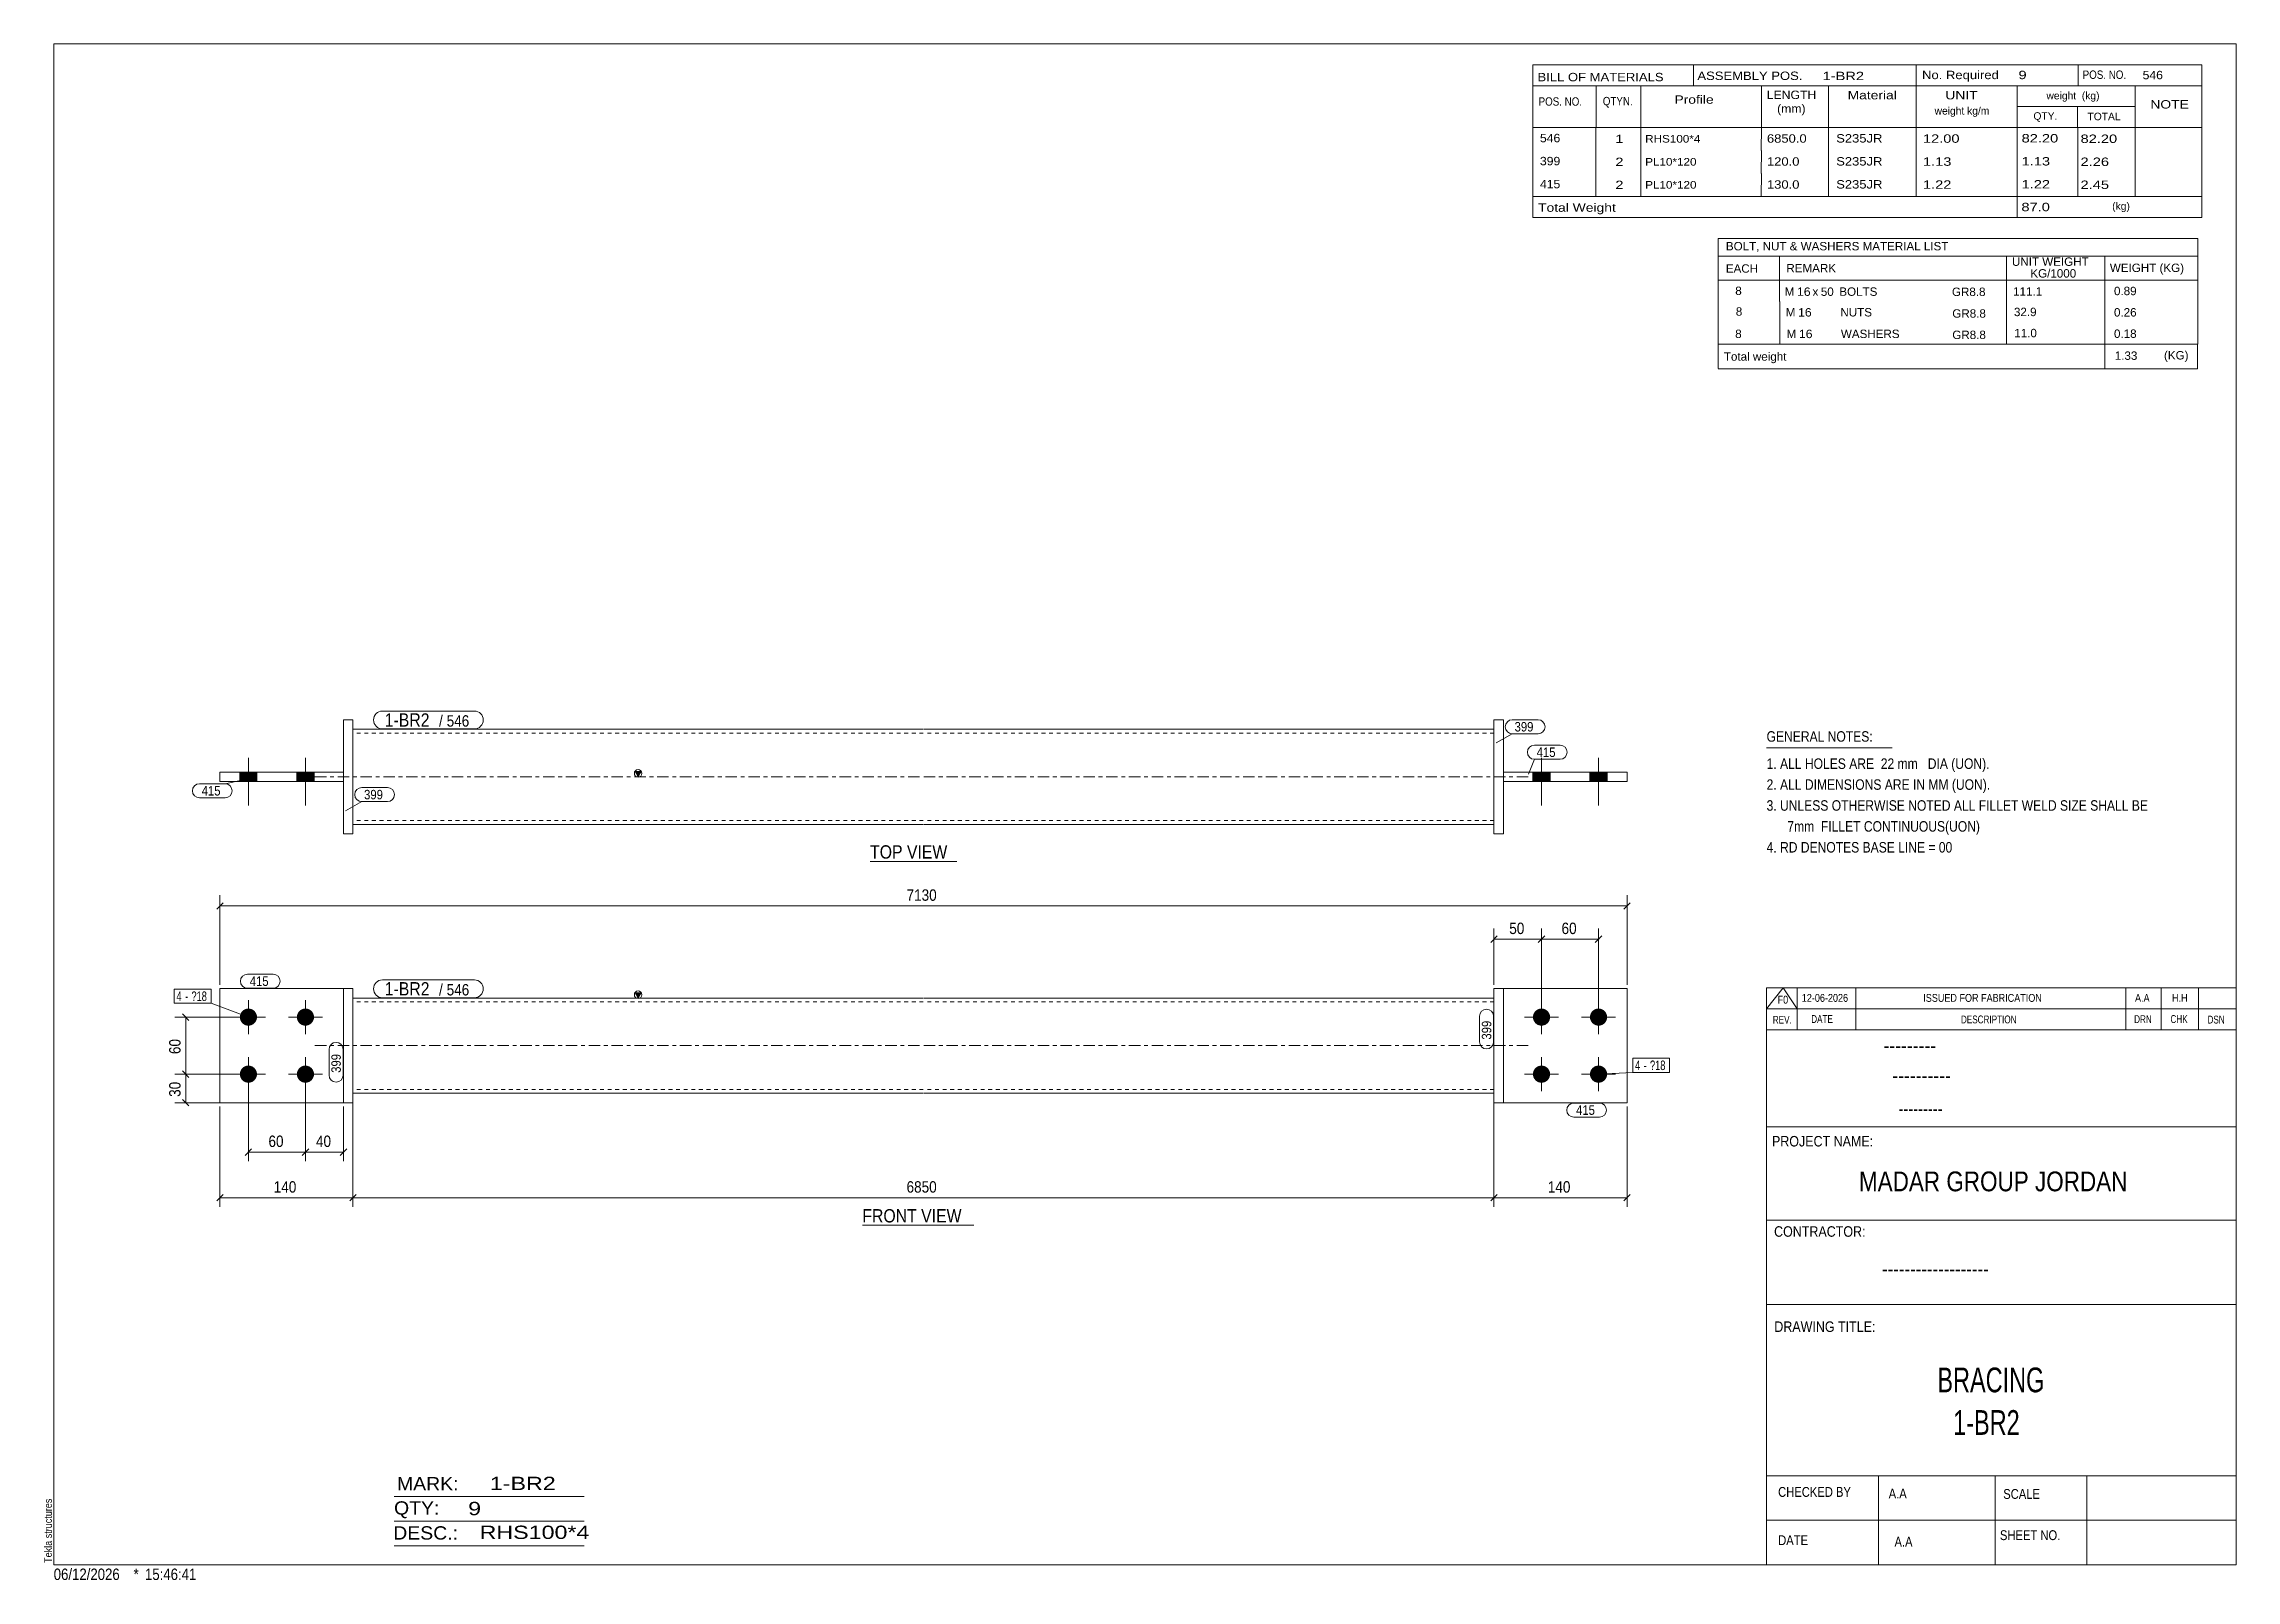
# Model space of a CAD drawing. Header units: millimetres. Extents: x 2 to 579, y 1 to 405.
import ezdxf

# ---------------------------------------------------------------- set-up
doc = ezdxf.new("R2010")
doc.units = ezdxf.units.MM
for name, pattern in [('XKITLINE00', [0]), ('XKITLINE01', [4, 1, -1, 1, -1]), ('XKITLINE03', [6, 3, -1, 1, -1])]:
    doc.linetypes.add(name, pattern=pattern)
for name, color, linetype, lineweight in [('Bolt', 3, 'Continuous', 0), ('BoltMark', 7, 'Continuous', 0), ('Dimensions', 7, 'Continuous', 0), ('DrawingSheet', 5, 'Continuous', 0), ('OtherObjectType', 7, 'Continuous', 0), ('Part', 2, 'Continuous', 0), ('PartMark', 7, 'Continuous', 0)]:
    doc.layers.add(name, color=color, linetype=linetype, lineweight=lineweight)
doc.styles.add('@ARIAL_UNICODE_MS_BOLD', font='ARIAL.TTF')
doc.styles.add('ARIAL', font='ARIAL.TTF')
doc.styles.add('ARIAL_NARROW', font='ARIALN.TTF')
doc.styles.add('COMIC_SANS_MS_BOLD', font='COMICBD.TTF')
doc.styles.add('SWIS721_EX_BT', font='ARIAL.TTF')
doc.styles.add('SWISSE', font='ARIAL.TTF')

# ---------------------------------------------------------------- blocks, each defined once
blk = doc.blocks.new('*A1')
at = {"layer": 'Bolt'}
for points in [[(396.36, 151.28), (396.41, 151.28), (396.47, 151.28), (396.52, 151.27), (396.58, 151.27), (396.63, 151.26), (396.68, 151.25), (396.74, 151.24), (396.79, 151.23), (396.85, 151.21), (396.9, 151.2), (396.95, 151.19), (397.01, 151.17), (397.06, 151.15), (397.11, 151.13), (397.16, 151.11), (397.21, 151.09), (397.26, 151.07), (397.31, 151.04), (397.36, 151.02), (397.41, 150.99), (397.46, 150.96), (397.5, 150.93), (397.55, 150.9), (397.6, 150.87), (397.64, 150.84), (397.68, 150.81), (397.73, 150.77), (397.77, 150.74), (397.81, 150.7), (397.85, 150.66), (397.89, 150.62), (397.93, 150.58), (397.97, 150.54), (398, 150.5), (398.04, 150.46), (398.07, 150.42), (398.11, 150.37), (398.14, 150.33), (398.17, 150.28), (398.2, 150.24), (398.23, 150.19), (398.26, 150.14), (398.28, 150.09), (398.31, 150.04), (398.33, 149.99), (398.36, 149.94), (398.38, 149.89), (398.4, 149.84), (398.42, 149.79), (398.44, 149.74), (398.45, 149.69), (398.47, 149.63), (398.48, 149.58), (398.5, 149.53), (398.51, 149.47), (398.52, 149.42), (398.53, 149.36), (398.53, 149.31), (398.54, 149.25), (398.54, 149.2), (398.55, 149.14), (398.55, 149.09), (398.55, 149.03), (398.55, 148.98), (398.55, 148.92), (398.54, 148.87), (398.54, 148.81), (398.53, 148.76), (398.53, 148.7), (398.52, 148.65), (398.51, 148.59), (398.5, 148.54), (398.48, 148.49), (398.47, 148.43), (398.45, 148.38), (398.44, 148.33), (398.42, 148.27), (398.4, 148.22), (398.38, 148.17), (398.36, 148.12), (398.33, 148.07), (398.31, 148.02), (398.28, 147.97), (398.26, 147.92), (398.23, 147.88), (398.2, 147.83), (398.17, 147.78), (398.14, 147.74), (398.11, 147.69), (398.07, 147.65), (398.04, 147.6), (398, 147.56), (397.97, 147.52), (397.93, 147.48), (397.89, 147.44), (397.85, 147.4), (397.81, 147.37), (397.77, 147.33), (397.73, 147.29), (397.68, 147.26), (397.64, 147.22), (397.6, 147.19), (397.55, 147.16), (397.5, 147.13), (397.46, 147.1), (397.41, 147.07), (397.36, 147.05), (397.31, 147.02), (397.26, 147), (397.21, 146.98), (397.16, 146.95), (397.11, 146.93), (397.06, 146.91), (397.01, 146.9), (396.95, 146.88), (396.9, 146.86), (396.85, 146.85), (396.79, 146.84), (396.74, 146.83), (396.68, 146.82), (396.63, 146.81), (396.58, 146.8), (396.52, 146.79), (396.47, 146.79), (396.41, 146.78), (396.36, 146.78), (396.3, 146.78), (396.24, 146.78), (396.19, 146.78), (396.13, 146.79), (396.08, 146.79), (396.02, 146.8), (395.97, 146.81), (395.92, 146.82), (395.86, 146.83), (395.81, 146.84), (395.75, 146.85), (395.7, 146.86), (395.65, 146.88), (395.59, 146.9), (395.54, 146.91), (395.49, 146.93), (395.44, 146.95), (395.39, 146.98), (395.34, 147), (395.29, 147.02), (395.24, 147.05), (395.19, 147.07), (395.14, 147.1), (395.1, 147.13), (395.05, 147.16), (395, 147.19), (394.96, 147.22), (394.92, 147.26), (394.87, 147.29), (394.83, 147.33), (394.79, 147.37), (394.75, 147.4), (394.71, 147.44), (394.67, 147.48), (394.63, 147.52), (394.6, 147.56), (394.56, 147.6), (394.53, 147.65), (394.49, 147.69), (394.46, 147.74), (394.43, 147.78), (394.4, 147.83), (394.37, 147.88), (394.34, 147.92), (394.32, 147.97), (394.29, 148.02), (394.27, 148.07), (394.24, 148.12), (394.22, 148.17), (394.2, 148.22), (394.18, 148.27), (394.16, 148.33), (394.15, 148.38), (394.13, 148.43), (394.12, 148.49), (394.1, 148.54), (394.09, 148.59), (394.08, 148.65), (394.07, 148.7), (394.07, 148.76), (394.06, 148.81), (394.06, 148.87), (394.05, 148.92), (394.05, 148.98), (394.05, 149.03), (394.05, 149.09), (394.05, 149.14), (394.06, 149.2), (394.06, 149.25), (394.07, 149.31), (394.07, 149.36), (394.08, 149.42), (394.09, 149.47), (394.1, 149.53), (394.12, 149.58), (394.13, 149.63), (394.15, 149.69), (394.16, 149.74), (394.18, 149.79), (394.2, 149.84), (394.22, 149.89), (394.24, 149.94), (394.27, 149.99), (394.29, 150.04), (394.32, 150.09), (394.34, 150.14), (394.37, 150.19), (394.4, 150.24), (394.43, 150.28), (394.46, 150.33), (394.49, 150.37), (394.53, 150.42), (394.56, 150.46), (394.6, 150.5), (394.63, 150.54), (394.67, 150.58), (394.71, 150.62), (394.75, 150.66), (394.79, 150.7), (394.83, 150.74), (394.87, 150.77), (394.92, 150.81), (394.96, 150.84), (395, 150.87), (395.05, 150.9), (395.1, 150.93), (395.14, 150.96), (395.19, 150.99), (395.24, 151.02), (395.29, 151.04), (395.34, 151.07), (395.39, 151.09), (395.44, 151.11), (395.49, 151.13), (395.54, 151.15), (395.59, 151.17), (395.65, 151.19), (395.7, 151.2), (395.75, 151.21), (395.81, 151.23), (395.86, 151.24), (395.92, 151.25), (395.97, 151.26), (396.02, 151.27), (396.08, 151.27), (396.13, 151.28), (396.19, 151.28), (396.24, 151.28), (396.3, 151.28)], [(411.36, 151.28), (411.41, 151.28), (411.47, 151.28), (411.52, 151.27), (411.58, 151.27), (411.63, 151.26), (411.68, 151.25), (411.74, 151.24), (411.79, 151.23), (411.85, 151.21), (411.9, 151.2), (411.95, 151.19), (412.01, 151.17), (412.06, 151.15), (412.11, 151.13), (412.16, 151.11), (412.21, 151.09), (412.26, 151.07), (412.31, 151.04), (412.36, 151.02), (412.41, 150.99), (412.46, 150.96), (412.5, 150.93), (412.55, 150.9), (412.6, 150.87), (412.64, 150.84), (412.68, 150.81), (412.73, 150.77), (412.77, 150.74), (412.81, 150.7), (412.85, 150.66), (412.89, 150.62), (412.93, 150.58), (412.97, 150.54), (413, 150.5), (413.04, 150.46), (413.07, 150.42), (413.11, 150.37), (413.14, 150.33), (413.17, 150.28), (413.2, 150.24), (413.23, 150.19), (413.26, 150.14), (413.28, 150.09), (413.31, 150.04), (413.33, 149.99), (413.36, 149.94), (413.38, 149.89), (413.4, 149.84), (413.42, 149.79), (413.44, 149.74), (413.45, 149.69), (413.47, 149.63), (413.48, 149.58), (413.5, 149.53), (413.51, 149.47), (413.52, 149.42), (413.53, 149.36), (413.53, 149.31), (413.54, 149.25), (413.54, 149.2), (413.55, 149.14), (413.55, 149.09), (413.55, 149.03), (413.55, 148.98), (413.55, 148.92), (413.54, 148.87), (413.54, 148.81), (413.53, 148.76), (413.53, 148.7), (413.52, 148.65), (413.51, 148.59), (413.5, 148.54), (413.48, 148.49), (413.47, 148.43), (413.45, 148.38), (413.44, 148.33), (413.42, 148.27), (413.4, 148.22), (413.38, 148.17), (413.36, 148.12), (413.33, 148.07), (413.31, 148.02), (413.28, 147.97), (413.26, 147.92), (413.23, 147.88), (413.2, 147.83), (413.17, 147.78), (413.14, 147.74), (413.11, 147.69), (413.07, 147.65), (413.04, 147.6), (413, 147.56), (412.97, 147.52), (412.93, 147.48), (412.89, 147.44), (412.85, 147.4), (412.81, 147.37), (412.77, 147.33), (412.73, 147.29), (412.68, 147.26), (412.64, 147.22), (412.6, 147.19), (412.55, 147.16), (412.5, 147.13), (412.46, 147.1), (412.41, 147.07), (412.36, 147.05), (412.31, 147.02), (412.26, 147), (412.21, 146.98), (412.16, 146.95), (412.11, 146.93), (412.06, 146.91), (412.01, 146.9), (411.95, 146.88), (411.9, 146.86), (411.85, 146.85), (411.79, 146.84), (411.74, 146.83), (411.68, 146.82), (411.63, 146.81), (411.58, 146.8), (411.52, 146.79), (411.47, 146.79), (411.41, 146.78), (411.36, 146.78), (411.3, 146.78), (411.24, 146.78), (411.19, 146.78), (411.13, 146.79), (411.08, 146.79), (411.02, 146.8), (410.97, 146.81), (410.92, 146.82), (410.86, 146.83), (410.81, 146.84), (410.75, 146.85), (410.7, 146.86), (410.65, 146.88), (410.59, 146.9), (410.54, 146.91), (410.49, 146.93), (410.44, 146.95), (410.39, 146.98), (410.34, 147), (410.29, 147.02), (410.24, 147.05), (410.19, 147.07), (410.14, 147.1), (410.1, 147.13), (410.05, 147.16), (410, 147.19), (409.96, 147.22), (409.92, 147.26), (409.87, 147.29), (409.83, 147.33), (409.79, 147.37), (409.75, 147.4), (409.71, 147.44), (409.67, 147.48), (409.63, 147.52), (409.6, 147.56), (409.56, 147.6), (409.53, 147.65), (409.49, 147.69), (409.46, 147.74), (409.43, 147.78), (409.4, 147.83), (409.37, 147.88), (409.34, 147.92), (409.32, 147.97), (409.29, 148.02), (409.27, 148.07), (409.24, 148.12), (409.22, 148.17), (409.2, 148.22), (409.18, 148.27), (409.16, 148.33), (409.15, 148.38), (409.13, 148.43), (409.12, 148.49), (409.1, 148.54), (409.09, 148.59), (409.08, 148.65), (409.07, 148.7), (409.07, 148.76), (409.06, 148.81), (409.06, 148.87), (409.05, 148.92), (409.05, 148.98), (409.05, 149.03), (409.05, 149.09), (409.05, 149.14), (409.06, 149.2), (409.06, 149.25), (409.07, 149.31), (409.07, 149.36), (409.08, 149.42), (409.09, 149.47), (409.1, 149.53), (409.12, 149.58), (409.13, 149.63), (409.15, 149.69), (409.16, 149.74), (409.18, 149.79), (409.2, 149.84), (409.22, 149.89), (409.24, 149.94), (409.27, 149.99), (409.29, 150.04), (409.32, 150.09), (409.34, 150.14), (409.37, 150.19), (409.4, 150.24), (409.43, 150.28), (409.46, 150.33), (409.49, 150.37), (409.53, 150.42), (409.56, 150.46), (409.6, 150.5), (409.63, 150.54), (409.67, 150.58), (409.71, 150.62), (409.75, 150.66), (409.79, 150.7), (409.83, 150.74), (409.87, 150.77), (409.92, 150.81), (409.96, 150.84), (410, 150.87), (410.05, 150.9), (410.1, 150.93), (410.14, 150.96), (410.19, 150.99), (410.24, 151.02), (410.29, 151.04), (410.34, 151.07), (410.39, 151.09), (410.44, 151.11), (410.49, 151.13), (410.54, 151.15), (410.59, 151.17), (410.65, 151.19), (410.7, 151.2), (410.75, 151.21), (410.81, 151.23), (410.86, 151.24), (410.92, 151.25), (410.97, 151.26), (411.02, 151.27), (411.08, 151.27), (411.13, 151.28), (411.19, 151.28), (411.24, 151.28), (411.3, 151.28)], [(396.36, 136.28), (396.41, 136.28), (396.47, 136.28), (396.52, 136.27), (396.58, 136.27), (396.63, 136.26), (396.68, 136.25), (396.74, 136.24), (396.79, 136.23), (396.85, 136.21), (396.9, 136.2), (396.95, 136.19), (397.01, 136.17), (397.06, 136.15), (397.11, 136.13), (397.16, 136.11), (397.21, 136.09), (397.26, 136.07), (397.31, 136.04), (397.36, 136.02), (397.41, 135.99), (397.46, 135.96), (397.5, 135.93), (397.55, 135.9), (397.6, 135.87), (397.64, 135.84), (397.68, 135.81), (397.73, 135.77), (397.77, 135.74), (397.81, 135.7), (397.85, 135.66), (397.89, 135.62), (397.93, 135.58), (397.97, 135.54), (398, 135.5), (398.04, 135.46), (398.07, 135.42), (398.11, 135.37), (398.14, 135.33), (398.17, 135.28), (398.2, 135.24), (398.23, 135.19), (398.26, 135.14), (398.28, 135.09), (398.31, 135.04), (398.33, 134.99), (398.36, 134.94), (398.38, 134.89), (398.4, 134.84), (398.42, 134.79), (398.44, 134.74), (398.45, 134.69), (398.47, 134.63), (398.48, 134.58), (398.5, 134.53), (398.51, 134.47), (398.52, 134.42), (398.53, 134.36), (398.53, 134.31), (398.54, 134.25), (398.54, 134.2), (398.55, 134.14), (398.55, 134.09), (398.55, 134.03), (398.55, 133.98), (398.55, 133.92), (398.54, 133.87), (398.54, 133.81), (398.53, 133.76), (398.53, 133.7), (398.52, 133.65), (398.51, 133.59), (398.5, 133.54), (398.48, 133.49), (398.47, 133.43), (398.45, 133.38), (398.44, 133.33), (398.42, 133.27), (398.4, 133.22), (398.38, 133.17), (398.36, 133.12), (398.33, 133.07), (398.31, 133.02), (398.28, 132.97), (398.26, 132.92), (398.23, 132.88), (398.2, 132.83), (398.17, 132.78), (398.14, 132.74), (398.11, 132.69), (398.07, 132.65), (398.04, 132.6), (398, 132.56), (397.97, 132.52), (397.93, 132.48), (397.89, 132.44), (397.85, 132.4), (397.81, 132.37), (397.77, 132.33), (397.73, 132.29), (397.68, 132.26), (397.64, 132.22), (397.6, 132.19), (397.55, 132.16), (397.5, 132.13), (397.46, 132.1), (397.41, 132.07), (397.36, 132.05), (397.31, 132.02), (397.26, 132), (397.21, 131.98), (397.16, 131.95), (397.11, 131.93), (397.06, 131.91), (397.01, 131.9), (396.95, 131.88), (396.9, 131.86), (396.85, 131.85), (396.79, 131.84), (396.74, 131.83), (396.68, 131.82), (396.63, 131.81), (396.58, 131.8), (396.52, 131.79), (396.47, 131.79), (396.41, 131.78), (396.36, 131.78), (396.3, 131.78), (396.24, 131.78), (396.19, 131.78), (396.13, 131.79), (396.08, 131.79), (396.02, 131.8), (395.97, 131.81), (395.92, 131.82), (395.86, 131.83), (395.81, 131.84), (395.75, 131.85), (395.7, 131.86), (395.65, 131.88), (395.59, 131.9), (395.54, 131.91), (395.49, 131.93), (395.44, 131.95), (395.39, 131.98), (395.34, 132), (395.29, 132.02), (395.24, 132.05), (395.19, 132.07), (395.14, 132.1), (395.1, 132.13), (395.05, 132.16), (395, 132.19), (394.96, 132.22), (394.92, 132.26), (394.87, 132.29), (394.83, 132.33), (394.79, 132.37), (394.75, 132.4), (394.71, 132.44), (394.67, 132.48), (394.63, 132.52), (394.6, 132.56), (394.56, 132.6), (394.53, 132.65), (394.49, 132.69), (394.46, 132.74), (394.43, 132.78), (394.4, 132.83), (394.37, 132.88), (394.34, 132.92), (394.32, 132.97), (394.29, 133.02), (394.27, 133.07), (394.24, 133.12), (394.22, 133.17), (394.2, 133.22), (394.18, 133.27), (394.16, 133.33), (394.15, 133.38), (394.13, 133.43), (394.12, 133.49), (394.1, 133.54), (394.09, 133.59), (394.08, 133.65), (394.07, 133.7), (394.07, 133.76), (394.06, 133.81), (394.06, 133.87), (394.05, 133.92), (394.05, 133.98), (394.05, 134.03), (394.05, 134.09), (394.05, 134.14), (394.06, 134.2), (394.06, 134.25), (394.07, 134.31), (394.07, 134.36), (394.08, 134.42), (394.09, 134.47), (394.1, 134.53), (394.12, 134.58), (394.13, 134.63), (394.15, 134.69), (394.16, 134.74), (394.18, 134.79), (394.2, 134.84), (394.22, 134.89), (394.24, 134.94), (394.27, 134.99), (394.29, 135.04), (394.32, 135.09), (394.34, 135.14), (394.37, 135.19), (394.4, 135.24), (394.43, 135.28), (394.46, 135.33), (394.49, 135.37), (394.53, 135.42), (394.56, 135.46), (394.6, 135.5), (394.63, 135.54), (394.67, 135.58), (394.71, 135.62), (394.75, 135.66), (394.79, 135.7), (394.83, 135.74), (394.87, 135.77), (394.92, 135.81), (394.96, 135.84), (395, 135.87), (395.05, 135.9), (395.1, 135.93), (395.14, 135.96), (395.19, 135.99), (395.24, 136.02), (395.29, 136.04), (395.34, 136.07), (395.39, 136.09), (395.44, 136.11), (395.49, 136.13), (395.54, 136.15), (395.59, 136.17), (395.65, 136.19), (395.7, 136.2), (395.75, 136.21), (395.81, 136.23), (395.86, 136.24), (395.92, 136.25), (395.97, 136.26), (396.02, 136.27), (396.08, 136.27), (396.13, 136.28), (396.19, 136.28), (396.24, 136.28), (396.3, 136.28)], [(411.36, 136.28), (411.41, 136.28), (411.47, 136.28), (411.52, 136.27), (411.58, 136.27), (411.63, 136.26), (411.68, 136.25), (411.74, 136.24), (411.79, 136.23), (411.85, 136.21), (411.9, 136.2), (411.95, 136.19), (412.01, 136.17), (412.06, 136.15), (412.11, 136.13), (412.16, 136.11), (412.21, 136.09), (412.26, 136.07), (412.31, 136.04), (412.36, 136.02), (412.41, 135.99), (412.46, 135.96), (412.5, 135.93), (412.55, 135.9), (412.6, 135.87), (412.64, 135.84), (412.68, 135.81), (412.73, 135.77), (412.77, 135.74), (412.81, 135.7), (412.85, 135.66), (412.89, 135.62), (412.93, 135.58), (412.97, 135.54), (413, 135.5), (413.04, 135.46), (413.07, 135.42), (413.11, 135.37), (413.14, 135.33), (413.17, 135.28), (413.2, 135.24), (413.23, 135.19), (413.26, 135.14), (413.28, 135.09), (413.31, 135.04), (413.33, 134.99), (413.36, 134.94), (413.38, 134.89), (413.4, 134.84), (413.42, 134.79), (413.44, 134.74), (413.45, 134.69), (413.47, 134.63), (413.48, 134.58), (413.5, 134.53), (413.51, 134.47), (413.52, 134.42), (413.53, 134.36), (413.53, 134.31), (413.54, 134.25), (413.54, 134.2), (413.55, 134.14), (413.55, 134.09), (413.55, 134.03), (413.55, 133.98), (413.55, 133.92), (413.54, 133.87), (413.54, 133.81), (413.53, 133.76), (413.53, 133.7), (413.52, 133.65), (413.51, 133.59), (413.5, 133.54), (413.48, 133.49), (413.47, 133.43), (413.45, 133.38), (413.44, 133.33), (413.42, 133.27), (413.4, 133.22), (413.38, 133.17), (413.36, 133.12), (413.33, 133.07), (413.31, 133.02), (413.28, 132.97), (413.26, 132.92), (413.23, 132.88), (413.2, 132.83), (413.17, 132.78), (413.14, 132.74), (413.11, 132.69), (413.07, 132.65), (413.04, 132.6), (413, 132.56), (412.97, 132.52), (412.93, 132.48), (412.89, 132.44), (412.85, 132.4), (412.81, 132.37), (412.77, 132.33), (412.73, 132.29), (412.68, 132.26), (412.64, 132.22), (412.6, 132.19), (412.55, 132.16), (412.5, 132.13), (412.46, 132.1), (412.41, 132.07), (412.36, 132.05), (412.31, 132.02), (412.26, 132), (412.21, 131.98), (412.16, 131.95), (412.11, 131.93), (412.06, 131.91), (412.01, 131.9), (411.95, 131.88), (411.9, 131.86), (411.85, 131.85), (411.79, 131.84), (411.74, 131.83), (411.68, 131.82), (411.63, 131.81), (411.58, 131.8), (411.52, 131.79), (411.47, 131.79), (411.41, 131.78), (411.36, 131.78), (411.3, 131.78), (411.24, 131.78), (411.19, 131.78), (411.13, 131.79), (411.08, 131.79), (411.02, 131.8), (410.97, 131.81), (410.92, 131.82), (410.86, 131.83), (410.81, 131.84), (410.75, 131.85), (410.7, 131.86), (410.65, 131.88), (410.59, 131.9), (410.54, 131.91), (410.49, 131.93), (410.44, 131.95), (410.39, 131.98), (410.34, 132), (410.29, 132.02), (410.24, 132.05), (410.19, 132.07), (410.14, 132.1), (410.1, 132.13), (410.05, 132.16), (410, 132.19), (409.96, 132.22), (409.92, 132.26), (409.87, 132.29), (409.83, 132.33), (409.79, 132.37), (409.75, 132.4), (409.71, 132.44), (409.67, 132.48), (409.63, 132.52), (409.6, 132.56), (409.56, 132.6), (409.53, 132.65), (409.49, 132.69), (409.46, 132.74), (409.43, 132.78), (409.4, 132.83), (409.37, 132.88), (409.34, 132.92), (409.32, 132.97), (409.29, 133.02), (409.27, 133.07), (409.24, 133.12), (409.22, 133.17), (409.2, 133.22), (409.18, 133.27), (409.16, 133.33), (409.15, 133.38), (409.13, 133.43), (409.12, 133.49), (409.1, 133.54), (409.09, 133.59), (409.08, 133.65), (409.07, 133.7), (409.07, 133.76), (409.06, 133.81), (409.06, 133.87), (409.05, 133.92), (409.05, 133.98), (409.05, 134.03), (409.05, 134.09), (409.05, 134.14), (409.06, 134.2), (409.06, 134.25), (409.07, 134.31), (409.07, 134.36), (409.08, 134.42), (409.09, 134.47), (409.1, 134.53), (409.12, 134.58), (409.13, 134.63), (409.15, 134.69), (409.16, 134.74), (409.18, 134.79), (409.2, 134.84), (409.22, 134.89), (409.24, 134.94), (409.27, 134.99), (409.29, 135.04), (409.32, 135.09), (409.34, 135.14), (409.37, 135.19), (409.4, 135.24), (409.43, 135.28), (409.46, 135.33), (409.49, 135.37), (409.53, 135.42), (409.56, 135.46), (409.6, 135.5), (409.63, 135.54), (409.67, 135.58), (409.71, 135.62), (409.75, 135.66), (409.79, 135.7), (409.83, 135.74), (409.87, 135.77), (409.92, 135.81), (409.96, 135.84), (410, 135.87), (410.05, 135.9), (410.1, 135.93), (410.14, 135.96), (410.19, 135.99), (410.24, 136.02), (410.29, 136.04), (410.34, 136.07), (410.39, 136.09), (410.44, 136.11), (410.49, 136.13), (410.54, 136.15), (410.59, 136.17), (410.65, 136.19), (410.7, 136.2), (410.75, 136.21), (410.81, 136.23), (410.86, 136.24), (410.92, 136.25), (410.97, 136.26), (411.02, 136.27), (411.08, 136.27), (411.13, 136.28), (411.19, 136.28), (411.24, 136.28), (411.3, 136.28)]]:
    blk.add_hatch(color=3, dxfattribs=at).paths.add_polyline_path(points, flags=17)
at = {"layer": 'Bolt', "color": 3, "linetype": 'XKITLINE00', "lineweight": 0}
for p, q in [((396.3, 153.53), (396.3, 144.53)), ((411.3, 153.53), (411.3, 144.53)), ((391.8, 149.03), (400.8, 149.03)), ((406.8, 149.03), (415.8, 149.03)), ((396.3, 138.53), (396.3, 129.53)), ((411.3, 138.53), (411.3, 129.53)), ((391.8, 134.03), (400.8, 134.03)), ((406.8, 134.03), (415.8, 134.03))]:
    blk.add_line(p, q, dxfattribs=at)
blk = doc.blocks.new('*A2')
at = {"layer": 'Bolt'}
for points in [[(56.14, 146.78), (56.09, 146.78), (56.03, 146.79), (55.98, 146.79), (55.92, 146.8), (55.87, 146.81), (55.82, 146.82), (55.76, 146.83), (55.71, 146.84), (55.65, 146.85), (55.6, 146.86), (55.55, 146.88), (55.49, 146.9), (55.44, 146.91), (55.39, 146.93), (55.34, 146.95), (55.29, 146.98), (55.24, 147), (55.19, 147.02), (55.14, 147.05), (55.09, 147.07), (55.04, 147.1), (55, 147.13), (54.95, 147.16), (54.9, 147.19), (54.86, 147.22), (54.82, 147.26), (54.77, 147.29), (54.73, 147.33), (54.69, 147.37), (54.65, 147.4), (54.61, 147.44), (54.57, 147.48), (54.53, 147.52), (54.5, 147.56), (54.46, 147.6), (54.43, 147.65), (54.39, 147.69), (54.36, 147.74), (54.33, 147.78), (54.3, 147.83), (54.27, 147.88), (54.24, 147.92), (54.22, 147.97), (54.19, 148.02), (54.17, 148.07), (54.14, 148.12), (54.12, 148.17), (54.1, 148.22), (54.08, 148.27), (54.06, 148.33), (54.05, 148.38), (54.03, 148.43), (54.02, 148.49), (54, 148.54), (53.99, 148.59), (53.98, 148.65), (53.97, 148.7), (53.97, 148.76), (53.96, 148.81), (53.96, 148.87), (53.95, 148.92), (53.95, 148.98), (53.95, 149.03), (53.95, 149.09), (53.95, 149.14), (53.96, 149.2), (53.96, 149.25), (53.97, 149.31), (53.97, 149.36), (53.98, 149.42), (53.99, 149.47), (54, 149.53), (54.02, 149.58), (54.03, 149.63), (54.05, 149.69), (54.06, 149.74), (54.08, 149.79), (54.1, 149.84), (54.12, 149.89), (54.14, 149.94), (54.17, 149.99), (54.19, 150.04), (54.22, 150.09), (54.24, 150.14), (54.27, 150.19), (54.3, 150.24), (54.33, 150.28), (54.36, 150.33), (54.39, 150.37), (54.43, 150.42), (54.46, 150.46), (54.5, 150.5), (54.53, 150.54), (54.57, 150.58), (54.61, 150.62), (54.65, 150.66), (54.69, 150.7), (54.73, 150.74), (54.77, 150.77), (54.82, 150.81), (54.86, 150.84), (54.9, 150.87), (54.95, 150.9), (55, 150.93), (55.04, 150.96), (55.09, 150.99), (55.14, 151.02), (55.19, 151.04), (55.24, 151.07), (55.29, 151.09), (55.34, 151.11), (55.39, 151.13), (55.44, 151.15), (55.49, 151.17), (55.55, 151.19), (55.6, 151.2), (55.65, 151.21), (55.71, 151.23), (55.76, 151.24), (55.82, 151.25), (55.87, 151.26), (55.92, 151.27), (55.98, 151.27), (56.03, 151.28), (56.09, 151.28), (56.14, 151.28), (56.2, 151.28), (56.26, 151.28), (56.31, 151.28), (56.37, 151.28), (56.42, 151.27), (56.48, 151.27), (56.53, 151.26), (56.58, 151.25), (56.64, 151.24), (56.69, 151.23), (56.75, 151.21), (56.8, 151.2), (56.85, 151.19), (56.91, 151.17), (56.96, 151.15), (57.01, 151.13), (57.06, 151.11), (57.11, 151.09), (57.16, 151.07), (57.21, 151.04), (57.26, 151.02), (57.31, 150.99), (57.36, 150.96), (57.4, 150.93), (57.45, 150.9), (57.5, 150.87), (57.54, 150.84), (57.58, 150.81), (57.63, 150.77), (57.67, 150.74), (57.71, 150.7), (57.75, 150.66), (57.79, 150.62), (57.83, 150.58), (57.87, 150.54), (57.9, 150.5), (57.94, 150.46), (57.97, 150.42), (58.01, 150.37), (58.04, 150.33), (58.07, 150.28), (58.1, 150.24), (58.13, 150.19), (58.16, 150.14), (58.18, 150.09), (58.21, 150.04), (58.23, 149.99), (58.26, 149.94), (58.28, 149.89), (58.3, 149.84), (58.32, 149.79), (58.34, 149.74), (58.35, 149.69), (58.37, 149.63), (58.38, 149.58), (58.4, 149.53), (58.41, 149.47), (58.42, 149.42), (58.43, 149.36), (58.43, 149.31), (58.44, 149.25), (58.44, 149.2), (58.45, 149.14), (58.45, 149.09), (58.45, 149.03), (58.45, 148.98), (58.45, 148.92), (58.44, 148.87), (58.44, 148.81), (58.43, 148.76), (58.43, 148.7), (58.42, 148.65), (58.41, 148.59), (58.4, 148.54), (58.38, 148.49), (58.37, 148.43), (58.35, 148.38), (58.34, 148.33), (58.32, 148.27), (58.3, 148.22), (58.28, 148.17), (58.26, 148.12), (58.23, 148.07), (58.21, 148.02), (58.18, 147.97), (58.16, 147.92), (58.13, 147.88), (58.1, 147.83), (58.07, 147.78), (58.04, 147.74), (58.01, 147.69), (57.97, 147.65), (57.94, 147.6), (57.9, 147.56), (57.87, 147.52), (57.83, 147.48), (57.79, 147.44), (57.75, 147.4), (57.71, 147.37), (57.67, 147.33), (57.63, 147.29), (57.58, 147.26), (57.54, 147.22), (57.5, 147.19), (57.45, 147.16), (57.4, 147.13), (57.36, 147.1), (57.31, 147.07), (57.26, 147.05), (57.21, 147.02), (57.16, 147), (57.11, 146.98), (57.06, 146.95), (57.01, 146.93), (56.96, 146.91), (56.91, 146.9), (56.85, 146.88), (56.8, 146.86), (56.75, 146.85), (56.69, 146.84), (56.64, 146.83), (56.58, 146.82), (56.53, 146.81), (56.48, 146.8), (56.42, 146.79), (56.37, 146.79), (56.31, 146.78), (56.26, 146.78), (56.2, 146.78)], [(71.14, 146.78), (71.09, 146.78), (71.03, 146.79), (70.98, 146.79), (70.92, 146.8), (70.87, 146.81), (70.82, 146.82), (70.76, 146.83), (70.71, 146.84), (70.65, 146.85), (70.6, 146.86), (70.55, 146.88), (70.49, 146.9), (70.44, 146.91), (70.39, 146.93), (70.34, 146.95), (70.29, 146.98), (70.24, 147), (70.19, 147.02), (70.14, 147.05), (70.09, 147.07), (70.04, 147.1), (70, 147.13), (69.95, 147.16), (69.9, 147.19), (69.86, 147.22), (69.82, 147.26), (69.77, 147.29), (69.73, 147.33), (69.69, 147.37), (69.65, 147.4), (69.61, 147.44), (69.57, 147.48), (69.53, 147.52), (69.5, 147.56), (69.46, 147.6), (69.43, 147.65), (69.39, 147.69), (69.36, 147.74), (69.33, 147.78), (69.3, 147.83), (69.27, 147.88), (69.24, 147.92), (69.22, 147.97), (69.19, 148.02), (69.17, 148.07), (69.14, 148.12), (69.12, 148.17), (69.1, 148.22), (69.08, 148.27), (69.06, 148.33), (69.05, 148.38), (69.03, 148.43), (69.02, 148.49), (69, 148.54), (68.99, 148.59), (68.98, 148.65), (68.97, 148.7), (68.97, 148.76), (68.96, 148.81), (68.96, 148.87), (68.95, 148.92), (68.95, 148.98), (68.95, 149.03), (68.95, 149.09), (68.95, 149.14), (68.96, 149.2), (68.96, 149.25), (68.97, 149.31), (68.97, 149.36), (68.98, 149.42), (68.99, 149.47), (69, 149.53), (69.02, 149.58), (69.03, 149.63), (69.05, 149.69), (69.06, 149.74), (69.08, 149.79), (69.1, 149.84), (69.12, 149.89), (69.14, 149.94), (69.17, 149.99), (69.19, 150.04), (69.22, 150.09), (69.24, 150.14), (69.27, 150.19), (69.3, 150.24), (69.33, 150.28), (69.36, 150.33), (69.39, 150.37), (69.43, 150.42), (69.46, 150.46), (69.5, 150.5), (69.53, 150.54), (69.57, 150.58), (69.61, 150.62), (69.65, 150.66), (69.69, 150.7), (69.73, 150.74), (69.77, 150.77), (69.82, 150.81), (69.86, 150.84), (69.9, 150.87), (69.95, 150.9), (70, 150.93), (70.04, 150.96), (70.09, 150.99), (70.14, 151.02), (70.19, 151.04), (70.24, 151.07), (70.29, 151.09), (70.34, 151.11), (70.39, 151.13), (70.44, 151.15), (70.49, 151.17), (70.55, 151.19), (70.6, 151.2), (70.65, 151.21), (70.71, 151.23), (70.76, 151.24), (70.82, 151.25), (70.87, 151.26), (70.92, 151.27), (70.98, 151.27), (71.03, 151.28), (71.09, 151.28), (71.14, 151.28), (71.2, 151.28), (71.26, 151.28), (71.31, 151.28), (71.37, 151.28), (71.42, 151.27), (71.48, 151.27), (71.53, 151.26), (71.58, 151.25), (71.64, 151.24), (71.69, 151.23), (71.75, 151.21), (71.8, 151.2), (71.85, 151.19), (71.91, 151.17), (71.96, 151.15), (72.01, 151.13), (72.06, 151.11), (72.11, 151.09), (72.16, 151.07), (72.21, 151.04), (72.26, 151.02), (72.31, 150.99), (72.36, 150.96), (72.4, 150.93), (72.45, 150.9), (72.5, 150.87), (72.54, 150.84), (72.58, 150.81), (72.63, 150.77), (72.67, 150.74), (72.71, 150.7), (72.75, 150.66), (72.79, 150.62), (72.83, 150.58), (72.87, 150.54), (72.9, 150.5), (72.94, 150.46), (72.97, 150.42), (73.01, 150.37), (73.04, 150.33), (73.07, 150.28), (73.1, 150.24), (73.13, 150.19), (73.16, 150.14), (73.18, 150.09), (73.21, 150.04), (73.23, 149.99), (73.26, 149.94), (73.28, 149.89), (73.3, 149.84), (73.32, 149.79), (73.34, 149.74), (73.35, 149.69), (73.37, 149.63), (73.38, 149.58), (73.4, 149.53), (73.41, 149.47), (73.42, 149.42), (73.43, 149.36), (73.43, 149.31), (73.44, 149.25), (73.44, 149.2), (73.45, 149.14), (73.45, 149.09), (73.45, 149.03), (73.45, 148.98), (73.45, 148.92), (73.44, 148.87), (73.44, 148.81), (73.43, 148.76), (73.43, 148.7), (73.42, 148.65), (73.41, 148.59), (73.4, 148.54), (73.38, 148.49), (73.37, 148.43), (73.35, 148.38), (73.34, 148.33), (73.32, 148.27), (73.3, 148.22), (73.28, 148.17), (73.26, 148.12), (73.23, 148.07), (73.21, 148.02), (73.18, 147.97), (73.16, 147.92), (73.13, 147.88), (73.1, 147.83), (73.07, 147.78), (73.04, 147.74), (73.01, 147.69), (72.97, 147.65), (72.94, 147.6), (72.9, 147.56), (72.87, 147.52), (72.83, 147.48), (72.79, 147.44), (72.75, 147.4), (72.71, 147.37), (72.67, 147.33), (72.63, 147.29), (72.58, 147.26), (72.54, 147.22), (72.5, 147.19), (72.45, 147.16), (72.4, 147.13), (72.36, 147.1), (72.31, 147.07), (72.26, 147.05), (72.21, 147.02), (72.16, 147), (72.11, 146.98), (72.06, 146.95), (72.01, 146.93), (71.96, 146.91), (71.91, 146.9), (71.85, 146.88), (71.8, 146.86), (71.75, 146.85), (71.69, 146.84), (71.64, 146.83), (71.58, 146.82), (71.53, 146.81), (71.48, 146.8), (71.42, 146.79), (71.37, 146.79), (71.31, 146.78), (71.26, 146.78), (71.2, 146.78)], [(56.14, 131.78), (56.09, 131.78), (56.03, 131.79), (55.98, 131.79), (55.92, 131.8), (55.87, 131.81), (55.82, 131.82), (55.76, 131.83), (55.71, 131.84), (55.65, 131.85), (55.6, 131.86), (55.55, 131.88), (55.49, 131.9), (55.44, 131.91), (55.39, 131.93), (55.34, 131.95), (55.29, 131.98), (55.24, 132), (55.19, 132.02), (55.14, 132.05), (55.09, 132.07), (55.04, 132.1), (55, 132.13), (54.95, 132.16), (54.9, 132.19), (54.86, 132.22), (54.82, 132.26), (54.77, 132.29), (54.73, 132.33), (54.69, 132.37), (54.65, 132.4), (54.61, 132.44), (54.57, 132.48), (54.53, 132.52), (54.5, 132.56), (54.46, 132.6), (54.43, 132.65), (54.39, 132.69), (54.36, 132.74), (54.33, 132.78), (54.3, 132.83), (54.27, 132.88), (54.24, 132.92), (54.22, 132.97), (54.19, 133.02), (54.17, 133.07), (54.14, 133.12), (54.12, 133.17), (54.1, 133.22), (54.08, 133.27), (54.06, 133.33), (54.05, 133.38), (54.03, 133.43), (54.02, 133.49), (54, 133.54), (53.99, 133.59), (53.98, 133.65), (53.97, 133.7), (53.97, 133.76), (53.96, 133.81), (53.96, 133.87), (53.95, 133.92), (53.95, 133.98), (53.95, 134.03), (53.95, 134.09), (53.95, 134.14), (53.96, 134.2), (53.96, 134.25), (53.97, 134.31), (53.97, 134.36), (53.98, 134.42), (53.99, 134.47), (54, 134.53), (54.02, 134.58), (54.03, 134.63), (54.05, 134.69), (54.06, 134.74), (54.08, 134.79), (54.1, 134.84), (54.12, 134.89), (54.14, 134.94), (54.17, 134.99), (54.19, 135.04), (54.22, 135.09), (54.24, 135.14), (54.27, 135.19), (54.3, 135.24), (54.33, 135.28), (54.36, 135.33), (54.39, 135.37), (54.43, 135.42), (54.46, 135.46), (54.5, 135.5), (54.53, 135.54), (54.57, 135.58), (54.61, 135.62), (54.65, 135.66), (54.69, 135.7), (54.73, 135.74), (54.77, 135.77), (54.82, 135.81), (54.86, 135.84), (54.9, 135.87), (54.95, 135.9), (55, 135.93), (55.04, 135.96), (55.09, 135.99), (55.14, 136.02), (55.19, 136.04), (55.24, 136.07), (55.29, 136.09), (55.34, 136.11), (55.39, 136.13), (55.44, 136.15), (55.49, 136.17), (55.55, 136.19), (55.6, 136.2), (55.65, 136.21), (55.71, 136.23), (55.76, 136.24), (55.82, 136.25), (55.87, 136.26), (55.92, 136.27), (55.98, 136.27), (56.03, 136.28), (56.09, 136.28), (56.14, 136.28), (56.2, 136.28), (56.26, 136.28), (56.31, 136.28), (56.37, 136.28), (56.42, 136.27), (56.48, 136.27), (56.53, 136.26), (56.58, 136.25), (56.64, 136.24), (56.69, 136.23), (56.75, 136.21), (56.8, 136.2), (56.85, 136.19), (56.91, 136.17), (56.96, 136.15), (57.01, 136.13), (57.06, 136.11), (57.11, 136.09), (57.16, 136.07), (57.21, 136.04), (57.26, 136.02), (57.31, 135.99), (57.36, 135.96), (57.4, 135.93), (57.45, 135.9), (57.5, 135.87), (57.54, 135.84), (57.58, 135.81), (57.63, 135.77), (57.67, 135.74), (57.71, 135.7), (57.75, 135.66), (57.79, 135.62), (57.83, 135.58), (57.87, 135.54), (57.9, 135.5), (57.94, 135.46), (57.97, 135.42), (58.01, 135.37), (58.04, 135.33), (58.07, 135.28), (58.1, 135.24), (58.13, 135.19), (58.16, 135.14), (58.18, 135.09), (58.21, 135.04), (58.23, 134.99), (58.26, 134.94), (58.28, 134.89), (58.3, 134.84), (58.32, 134.79), (58.34, 134.74), (58.35, 134.69), (58.37, 134.63), (58.38, 134.58), (58.4, 134.53), (58.41, 134.47), (58.42, 134.42), (58.43, 134.36), (58.43, 134.31), (58.44, 134.25), (58.44, 134.2), (58.45, 134.14), (58.45, 134.09), (58.45, 134.03), (58.45, 133.98), (58.45, 133.92), (58.44, 133.87), (58.44, 133.81), (58.43, 133.76), (58.43, 133.7), (58.42, 133.65), (58.41, 133.59), (58.4, 133.54), (58.38, 133.49), (58.37, 133.43), (58.35, 133.38), (58.34, 133.33), (58.32, 133.27), (58.3, 133.22), (58.28, 133.17), (58.26, 133.12), (58.23, 133.07), (58.21, 133.02), (58.18, 132.97), (58.16, 132.92), (58.13, 132.88), (58.1, 132.83), (58.07, 132.78), (58.04, 132.74), (58.01, 132.69), (57.97, 132.65), (57.94, 132.6), (57.9, 132.56), (57.87, 132.52), (57.83, 132.48), (57.79, 132.44), (57.75, 132.4), (57.71, 132.37), (57.67, 132.33), (57.63, 132.29), (57.58, 132.26), (57.54, 132.22), (57.5, 132.19), (57.45, 132.16), (57.4, 132.13), (57.36, 132.1), (57.31, 132.07), (57.26, 132.05), (57.21, 132.02), (57.16, 132), (57.11, 131.98), (57.06, 131.95), (57.01, 131.93), (56.96, 131.91), (56.91, 131.9), (56.85, 131.88), (56.8, 131.86), (56.75, 131.85), (56.69, 131.84), (56.64, 131.83), (56.58, 131.82), (56.53, 131.81), (56.48, 131.8), (56.42, 131.79), (56.37, 131.79), (56.31, 131.78), (56.26, 131.78), (56.2, 131.78)], [(71.14, 131.78), (71.09, 131.78), (71.03, 131.79), (70.98, 131.79), (70.92, 131.8), (70.87, 131.81), (70.82, 131.82), (70.76, 131.83), (70.71, 131.84), (70.65, 131.85), (70.6, 131.86), (70.55, 131.88), (70.49, 131.9), (70.44, 131.91), (70.39, 131.93), (70.34, 131.95), (70.29, 131.98), (70.24, 132), (70.19, 132.02), (70.14, 132.05), (70.09, 132.07), (70.04, 132.1), (70, 132.13), (69.95, 132.16), (69.9, 132.19), (69.86, 132.22), (69.82, 132.26), (69.77, 132.29), (69.73, 132.33), (69.69, 132.37), (69.65, 132.4), (69.61, 132.44), (69.57, 132.48), (69.53, 132.52), (69.5, 132.56), (69.46, 132.6), (69.43, 132.65), (69.39, 132.69), (69.36, 132.74), (69.33, 132.78), (69.3, 132.83), (69.27, 132.88), (69.24, 132.92), (69.22, 132.97), (69.19, 133.02), (69.17, 133.07), (69.14, 133.12), (69.12, 133.17), (69.1, 133.22), (69.08, 133.27), (69.06, 133.33), (69.05, 133.38), (69.03, 133.43), (69.02, 133.49), (69, 133.54), (68.99, 133.59), (68.98, 133.65), (68.97, 133.7), (68.97, 133.76), (68.96, 133.81), (68.96, 133.87), (68.95, 133.92), (68.95, 133.98), (68.95, 134.03), (68.95, 134.09), (68.95, 134.14), (68.96, 134.2), (68.96, 134.25), (68.97, 134.31), (68.97, 134.36), (68.98, 134.42), (68.99, 134.47), (69, 134.53), (69.02, 134.58), (69.03, 134.63), (69.05, 134.69), (69.06, 134.74), (69.08, 134.79), (69.1, 134.84), (69.12, 134.89), (69.14, 134.94), (69.17, 134.99), (69.19, 135.04), (69.22, 135.09), (69.24, 135.14), (69.27, 135.19), (69.3, 135.24), (69.33, 135.28), (69.36, 135.33), (69.39, 135.37), (69.43, 135.42), (69.46, 135.46), (69.5, 135.5), (69.53, 135.54), (69.57, 135.58), (69.61, 135.62), (69.65, 135.66), (69.69, 135.7), (69.73, 135.74), (69.77, 135.77), (69.82, 135.81), (69.86, 135.84), (69.9, 135.87), (69.95, 135.9), (70, 135.93), (70.04, 135.96), (70.09, 135.99), (70.14, 136.02), (70.19, 136.04), (70.24, 136.07), (70.29, 136.09), (70.34, 136.11), (70.39, 136.13), (70.44, 136.15), (70.49, 136.17), (70.55, 136.19), (70.6, 136.2), (70.65, 136.21), (70.71, 136.23), (70.76, 136.24), (70.82, 136.25), (70.87, 136.26), (70.92, 136.27), (70.98, 136.27), (71.03, 136.28), (71.09, 136.28), (71.14, 136.28), (71.2, 136.28), (71.26, 136.28), (71.31, 136.28), (71.37, 136.28), (71.42, 136.27), (71.48, 136.27), (71.53, 136.26), (71.58, 136.25), (71.64, 136.24), (71.69, 136.23), (71.75, 136.21), (71.8, 136.2), (71.85, 136.19), (71.91, 136.17), (71.96, 136.15), (72.01, 136.13), (72.06, 136.11), (72.11, 136.09), (72.16, 136.07), (72.21, 136.04), (72.26, 136.02), (72.31, 135.99), (72.36, 135.96), (72.4, 135.93), (72.45, 135.9), (72.5, 135.87), (72.54, 135.84), (72.58, 135.81), (72.63, 135.77), (72.67, 135.74), (72.71, 135.7), (72.75, 135.66), (72.79, 135.62), (72.83, 135.58), (72.87, 135.54), (72.9, 135.5), (72.94, 135.46), (72.97, 135.42), (73.01, 135.37), (73.04, 135.33), (73.07, 135.28), (73.1, 135.24), (73.13, 135.19), (73.16, 135.14), (73.18, 135.09), (73.21, 135.04), (73.23, 134.99), (73.26, 134.94), (73.28, 134.89), (73.3, 134.84), (73.32, 134.79), (73.34, 134.74), (73.35, 134.69), (73.37, 134.63), (73.38, 134.58), (73.4, 134.53), (73.41, 134.47), (73.42, 134.42), (73.43, 134.36), (73.43, 134.31), (73.44, 134.25), (73.44, 134.2), (73.45, 134.14), (73.45, 134.09), (73.45, 134.03), (73.45, 133.98), (73.45, 133.92), (73.44, 133.87), (73.44, 133.81), (73.43, 133.76), (73.43, 133.7), (73.42, 133.65), (73.41, 133.59), (73.4, 133.54), (73.38, 133.49), (73.37, 133.43), (73.35, 133.38), (73.34, 133.33), (73.32, 133.27), (73.3, 133.22), (73.28, 133.17), (73.26, 133.12), (73.23, 133.07), (73.21, 133.02), (73.18, 132.97), (73.16, 132.92), (73.13, 132.88), (73.1, 132.83), (73.07, 132.78), (73.04, 132.74), (73.01, 132.69), (72.97, 132.65), (72.94, 132.6), (72.9, 132.56), (72.87, 132.52), (72.83, 132.48), (72.79, 132.44), (72.75, 132.4), (72.71, 132.37), (72.67, 132.33), (72.63, 132.29), (72.58, 132.26), (72.54, 132.22), (72.5, 132.19), (72.45, 132.16), (72.4, 132.13), (72.36, 132.1), (72.31, 132.07), (72.26, 132.05), (72.21, 132.02), (72.16, 132), (72.11, 131.98), (72.06, 131.95), (72.01, 131.93), (71.96, 131.91), (71.91, 131.9), (71.85, 131.88), (71.8, 131.86), (71.75, 131.85), (71.69, 131.84), (71.64, 131.83), (71.58, 131.82), (71.53, 131.81), (71.48, 131.8), (71.42, 131.79), (71.37, 131.79), (71.31, 131.78), (71.26, 131.78), (71.2, 131.78)]]:
    blk.add_hatch(color=3, dxfattribs=at).paths.add_polyline_path(points, flags=17)
at = {"layer": 'Bolt', "color": 3, "linetype": 'XKITLINE00', "lineweight": 0}
for p, q in [((56.2, 144.53), (56.2, 153.53)), ((71.2, 144.53), (71.2, 153.53)), ((60.7, 149.03), (51.7, 149.03)), ((75.7, 149.03), (66.7, 149.03)), ((56.2, 129.53), (56.2, 138.53)), ((71.2, 129.53), (71.2, 138.53)), ((60.7, 134.03), (51.7, 134.03)), ((75.7, 134.03), (66.7, 134.03))]:
    blk.add_line(p, q, dxfattribs=at)
blk = doc.blocks.new('*A3')
at = {"layer": 'Part'}
blk.add_hatch(color=2, dxfattribs=at).paths.add_polyline_path([(157.9, 155.43), (159.5, 155.43), (158.7, 154.03)], flags=17)
at = {"layer": 'Part', "color": 2, "linetype": 'XKITLINE00', "lineweight": 0}
for p, q in [((83.7, 154.03), (233.7, 154.03)), ((158.7, 154.03), (157.9, 155.43)), ((157.9, 155.43), (159.5, 155.43)), ((159.5, 155.43), (158.7, 154.03)), ((233.8, 154.03), (383.8, 154.03)), ((233.7, 129.03), (83.7, 129.03)), ((383.8, 129.03), (233.8, 129.03))]:
    blk.add_line(p, q, dxfattribs=at)
at = {"layer": 'Part', "color": 7, "linetype": 'XKITLINE01', "lineweight": 0}
for p, q in [((83.7, 129.03), (83.7, 154.03)), ((233.7, 153.03), (83.7, 153.03)), ((383.8, 153.03), (233.8, 153.03)), ((383.8, 154.03), (383.8, 129.03)), ((233.7, 130.03), (83.7, 130.03)), ((383.8, 130.03), (233.8, 130.03))]:
    blk.add_line(p, q, dxfattribs=at)
at = {"layer": 'Part', "color": 7, "linetype": 'XKITLINE03', "lineweight": 0}
for p, q in [((73.7, 141.53), (233.7, 141.53)), ((233.8, 141.53), (393.8, 141.53))]:
    blk.add_line(p, q, dxfattribs=at)
at = {"layer": 'Part', "color": 2, "linetype": 'XKITLINE00', "lineweight": 0}
blk.add_circle((158.7, 154.93), 1, dxfattribs=at)
blk = doc.blocks.new('*A4')
at = {"layer": 'Part', "color": 2, "linetype": 'XKITLINE00', "lineweight": 0}
for p, q in [((386.3, 156.53), (418.8, 156.53)), ((418.8, 126.53), (418.8, 156.53)), ((418.8, 126.53), (386.3, 126.53))]:
    blk.add_line(p, q, dxfattribs=at)
at = {"layer": 'Part', "color": 7, "linetype": 'XKITLINE01', "lineweight": 0}
blk.add_line((386.3, 126.53), (386.3, 156.53), dxfattribs=at)
blk = doc.blocks.new('*A5')
at = {"layer": 'Part', "color": 2, "linetype": 'XKITLINE00', "lineweight": 0}
for p, q in [((383.8, 126.53), (383.8, 156.53)), ((386.3, 156.53), (383.8, 156.53)), ((386.3, 126.53), (386.3, 156.53)), ((386.3, 126.53), (383.8, 126.53))]:
    blk.add_line(p, q, dxfattribs=at)
blk = doc.blocks.new('*A6')
at = {"layer": 'Part', "color": 2, "linetype": 'XKITLINE00', "lineweight": 0}
for p, q in [((48.7, 126.53), (48.7, 156.53)), ((81.2, 156.53), (48.7, 156.53)), ((48.7, 126.53), (81.2, 126.53))]:
    blk.add_line(p, q, dxfattribs=at)
at = {"layer": 'Part', "color": 7, "linetype": 'XKITLINE01', "lineweight": 0}
blk.add_line((81.2, 126.53), (81.2, 156.53), dxfattribs=at)
blk = doc.blocks.new('*A7')
at = {"layer": 'Part', "color": 2, "linetype": 'XKITLINE00', "lineweight": 0}
for p, q in [((83.7, 156.53), (81.2, 156.53)), ((81.2, 156.53), (81.2, 126.53)), ((83.7, 156.53), (83.7, 126.53)), ((83.7, 126.53), (81.2, 126.53))]:
    blk.add_line(p, q, dxfattribs=at)
blk = doc.blocks.new('*A8')
at = {"layer": 'Bolt'}
for points in [[(394.05, 210.98), (394.05, 213.48), (398.55, 213.48), (398.55, 210.98)], [(394.05, 210.98), (394.05, 213.48), (398.55, 213.48), (398.55, 210.98)], [(409.05, 210.98), (409.05, 213.48), (413.55, 213.48), (413.55, 210.98)], [(409.05, 210.98), (409.05, 213.48), (413.55, 213.48), (413.55, 210.98)]]:
    blk.add_hatch(color=3, dxfattribs=at).paths.add_polyline_path(points, flags=17)
at = {"layer": 'Bolt', "color": 3, "linetype": 'XKITLINE00', "lineweight": 0}
for p, q in [((394.05, 213.48), (394.05, 210.98)), ((394.05, 213.48), (394.05, 210.98)), ((396.3, 217.23), (396.3, 204.73)), ((396.3, 217.23), (396.3, 204.73)), ((398.55, 213.48), (398.55, 210.98)), ((398.55, 213.48), (398.55, 210.98)), ((409.05, 213.48), (409.05, 210.98)), ((409.05, 213.48), (409.05, 210.98)), ((411.3, 217.23), (411.3, 204.73)), ((411.3, 217.23), (411.3, 204.73)), ((413.55, 213.48), (413.55, 210.98)), ((413.55, 213.48), (413.55, 210.98))]:
    blk.add_line(p, q, dxfattribs=at)
blk = doc.blocks.new('*A9')
at = {"layer": 'Bolt'}
for points in [[(58.45, 213.48), (58.45, 210.98), (53.95, 210.98), (53.95, 213.48)], [(58.45, 213.48), (58.45, 210.98), (53.95, 210.98), (53.95, 213.48)], [(73.45, 213.48), (73.45, 210.98), (68.95, 210.98), (68.95, 213.48)], [(73.45, 213.48), (73.45, 210.98), (68.95, 210.98), (68.95, 213.48)]]:
    blk.add_hatch(color=3, dxfattribs=at).paths.add_polyline_path(points, flags=17)
at = {"layer": 'Bolt', "color": 3, "linetype": 'XKITLINE00', "lineweight": 0}
for p, q in [((53.95, 213.48), (53.95, 210.98)), ((53.95, 213.48), (53.95, 210.98)), ((56.2, 217.23), (56.2, 204.73)), ((56.2, 217.23), (56.2, 204.73)), ((58.45, 213.48), (58.45, 210.98)), ((58.45, 213.48), (58.45, 210.98)), ((68.95, 213.48), (68.95, 210.98)), ((68.95, 213.48), (68.95, 210.98)), ((71.2, 217.23), (71.2, 204.73)), ((71.2, 217.23), (71.2, 204.73)), ((73.45, 213.48), (73.45, 210.98)), ((73.45, 213.48), (73.45, 210.98))]:
    blk.add_line(p, q, dxfattribs=at)
blk = doc.blocks.new('*A10')
at = {"layer": 'Part'}
blk.add_hatch(color=2, dxfattribs=at).paths.add_polyline_path([(157.9, 213.63), (159.5, 213.63), (158.7, 212.23)], flags=17)
at = {"layer": 'Part', "color": 2, "linetype": 'XKITLINE00', "lineweight": 0}
for p, q in [((233.7, 224.73), (83.7, 224.73)), ((383.8, 224.73), (233.8, 224.73)), ((158.7, 212.23), (157.9, 213.63)), ((157.9, 213.63), (159.5, 213.63)), ((159.5, 213.63), (158.7, 212.23)), ((233.7, 199.73), (83.7, 199.73)), ((383.8, 199.73), (233.8, 199.73))]:
    blk.add_line(p, q, dxfattribs=at)
at = {"layer": 'Part', "color": 7, "linetype": 'XKITLINE01', "lineweight": 0}
for p, q in [((83.7, 199.73), (83.7, 224.73)), ((233.7, 223.73), (83.7, 223.73)), ((383.8, 223.73), (233.8, 223.73)), ((383.8, 199.73), (383.8, 224.73)), ((233.7, 200.73), (83.7, 200.73)), ((383.8, 200.73), (233.8, 200.73))]:
    blk.add_line(p, q, dxfattribs=at)
at = {"layer": 'Part', "color": 7, "linetype": 'XKITLINE03', "lineweight": 0}
for p, q in [((73.7, 212.23), (233.7, 212.23)), ((233.8, 212.23), (393.8, 212.23))]:
    blk.add_line(p, q, dxfattribs=at)
at = {"layer": 'Part', "color": 2, "linetype": 'XKITLINE00', "lineweight": 0}
blk.add_circle((158.7, 213.13), 1, dxfattribs=at)
blk = doc.blocks.new('*A11')
at = {"layer": 'Part', "color": 2, "linetype": 'XKITLINE00', "lineweight": 0}
for p, q in [((418.8, 213.48), (386.3, 213.48)), ((386.3, 210.98), (386.3, 213.48)), ((418.8, 210.98), (418.8, 213.48)), ((418.8, 210.98), (386.3, 210.98))]:
    blk.add_line(p, q, dxfattribs=at)
blk = doc.blocks.new('*A12')
at = {"layer": 'Part', "color": 2, "linetype": 'XKITLINE00', "lineweight": 0}
for p, q in [((383.8, 197.23), (383.8, 227.23)), ((383.8, 227.23), (386.3, 227.23)), ((386.3, 227.23), (386.3, 197.23)), ((386.3, 197.23), (383.8, 197.23))]:
    blk.add_line(p, q, dxfattribs=at)
blk = doc.blocks.new('*A13')
at = {"layer": 'Part', "color": 2, "linetype": 'XKITLINE00', "lineweight": 0}
for p, q in [((48.7, 210.98), (48.7, 213.48)), ((48.7, 213.48), (81.2, 213.48)), ((81.2, 210.98), (81.2, 213.48)), ((48.7, 210.98), (81.2, 210.98))]:
    blk.add_line(p, q, dxfattribs=at)
blk = doc.blocks.new('*A14')
at = {"layer": 'Part', "color": 2, "linetype": 'XKITLINE00', "lineweight": 0}
for p, q in [((83.7, 227.23), (81.2, 227.23)), ((81.2, 197.23), (81.2, 227.23)), ((83.7, 197.23), (83.7, 227.23)), ((83.7, 197.23), (81.2, 197.23))]:
    blk.add_line(p, q, dxfattribs=at)
blk = doc.blocks.new('*A15')
at = {"layer": 'DrawingSheet', "color": 5, "linetype": 'XKITLINE00', "lineweight": 0}
for p, q in [((579, 405), (5, 405)), ((5, 405), (5, 5)), ((579, 5), (579, 405)), ((5, 5), (579, 5))]:
    blk.add_line(p, q, dxfattribs=at)
at = {"layer": 'DrawingSheet', "color": 5, "style": 'ARIAL', "width": 0.85}
blk.add_text('Tekla structures', height=2, rotation=90, dxfattribs=at).set_placement((4.5, 5.5))
blk = doc.blocks.new('*A16')
at = {"layer": 'OtherObjectType', "color": 7, "linetype": 'XKITLINE00', "lineweight": 0}
for p, q in [((442.76, 353.85), (442.75, 342.85)), ((442.76, 353.85), (568.88, 353.85)), ((568.88, 353.85), (568.88, 342.85)), ((442.75, 349.2), (568.88, 349.2)), ((458.87, 349.21), (458.87, 342.85)), ((518.57, 349.21), (518.57, 342.85)), ((544.47, 349.19), (544.47, 342.85)), ((442.76, 342.82), (442.76, 337.32)), ((442.77, 342.85), (568.88, 342.85)), ((458.92, 342.85), (458.92, 337.23)), ((518.57, 342.85), (518.57, 337.23)), ((544.5, 342.85), (544.5, 337.35)), ((568.88, 342.85), (568.88, 337.35)), ((442.79, 337.23), (442.79, 331.62)), ((458.95, 337.23), (458.95, 331.61)), ((518.57, 337.23), (518.57, 331.61)), ((544.5, 337.23), (544.5, 331.73)), ((568.88, 337.23), (568.88, 331.73)), ((442.79, 331.6), (442.79, 326.03)), ((458.95, 331.61), (458.95, 325.99)), ((518.57, 331.61), (518.57, 325.99)), ((544.5, 331.61), (544.5, 326)), ((568.88, 331.61), (568.88, 326)), ((568.88, 326), (442.75, 326.03)), ((442.78, 325.99), (442.78, 319.59)), ((442.85, 325.99), (568.87, 325.99)), ((544.5, 325.96), (544.5, 319.54)), ((568.87, 325.96), (568.87, 319.55)), ((442.77, 319.55), (568.87, 319.55))]:
    blk.add_line(p, q, dxfattribs=at)
at = {"layer": 'OtherObjectType', "color": 7, "style": 'ARIAL_NARROW'}
for s, width, p in [('BOLT, NUT & WASHERS MATERIAL LIST', 1.211571, (444.79, 350.69)), ('EACH', 1.211571, (444.78, 344.82)), ('REMARK', 1.211571, (460.7, 344.91)), ('UNIT WEIGHT', 1.211571, (520.03, 346.62)), ('WEIGHT (KG)', 1.211571, (545.78, 345)), ('8', 1.211571, (447.26, 338.95)), ('M', 1.211571, (460.26, 338.75)), ('16', 1.275, (463.5, 338.73)), ('x', 1.211571, (467.58, 338.73)), ('50', 1.211571, (469.76, 338.72)), ('BOLTS', 1.211571, (474.63, 338.74)), ('GR8.8', 1.211571, (504.25, 338.69)), ('111.1', 1.211571, (520.34, 338.78)), (' KG/1000', 1.211571, (524.02, 343.53)), ('0.89', 1.211571, (546.87, 338.91)), ('8', 1.211571, (447.4, 333.51)), ('M', 1.211571, (460.54, 333.31)), ('16', 1.275, (463.78, 333.29)), ('NUTS', 1.211571, (474.91, 333.31)), ('GR8.8', 1.211571, (504.35, 332.99)), ('32.9', 1.211571, (520.56, 333.4)), ('0.26', 1.211571, (546.87, 333.29)), ('8', 1.211571, (447.24, 327.64)), ('M', 1.211571, (460.76, 327.64)), ('16', 1.275, (464, 327.62)), ('WASHERS', 1.211571, (475.04, 327.63)), ('GR8.8', 1.211571, (504.35, 327.37)), ('11.0', 1.211571, (520.64, 327.84)), ('0.18', 1.211571, (546.87, 327.68)), ('Total weight', 1.211571, (444.26, 321.67)), ('1.33', 1.211571, (547.07, 321.9)), ('(KG)', 1.211571, (560.02, 322))]:
    blk.add_text(s, height=2.2, dxfattribs=dict(at, width=width)).set_placement(p)
blk = doc.blocks.new('*A17')
at = {"layer": 'OtherObjectType', "color": 7, "linetype": 'XKITLINE00', "lineweight": 0}
blk.add_line((455.5, 219.82), (488.5, 219.82), dxfattribs=at)
at = {"layer": 'OtherObjectType', "color": 7, "style": 'ARIAL_NARROW', "width": 1.008832}
for s, p in [('GENERAL NOTES:', (455.5, 221.47)), ('1. ALL HOLES ARE  22 mm   DIA (UON).', (455.5, 214.32)), ('2. ALL DIMENSIONS ARE IN MM (UON).', (455.5, 208.82)), ('3. UNLESS OTHERWISE NOTED ALL FILLET WELD SIZE SHALL BE', (455.5, 203.32)), ('7mm  FILLET CONTINUOUS(UON)', (460.95, 197.82)), ('4. RD DENOTES BASE LINE = 00', (455.5, 192.32))]:
    blk.add_text(s, height=2.75, dxfattribs=at).set_placement(p)
blk = doc.blocks.new('*A18')
at = {"layer": 'OtherObjectType', "color": 7, "linetype": 'XKITLINE00', "lineweight": 0}
for p, q in [((455.5, 156.76), (579, 156.76)), ((455.5, 151.21), (459.82, 156.76)), ((455.5, 151.21), (455.5, 156.76)), ((459.82, 156.76), (463.53, 151.21)), ((463.53, 151.21), (463.53, 156.76)), ((478.97, 151.21), (478.97, 156.76)), ((549.98, 151.21), (549.98, 156.76)), ((559.24, 151.21), (559.24, 156.76)), ((569.12, 151.21), (569.12, 156.76)), ((579, 151.21), (579, 156.76)), ((455.5, 151.21), (579, 151.21)), ((455.5, 145.65), (455.5, 151.21)), ((459.21, 151.21), (579, 151.21)), ((463.53, 145.65), (463.53, 151.21)), ((478.97, 145.65), (478.97, 151.21)), ((549.98, 145.65), (549.98, 151.21)), ((559.24, 145.65), (559.24, 151.21)), ((569.12, 145.65), (569.12, 151.21)), ((579, 145.65), (579, 151.21))]:
    blk.add_line(p, q, dxfattribs=at)
at = {"layer": 'OtherObjectType', "color": 7, "style": 'ARIAL_NARROW'}
for s, height, width, p in [('F0', 2.058, 1.008832, (458.4, 152.59)), ('12-06-2026', 2.058, 1.008832, (464.76, 153.06)), ('ISSUED FOR FABRICATION', 2.0583, 1.008832, (496.71, 153.06)), ('A.A', 2.058, 1.008832, (552.4, 153.06)), ('H.H', 2.058, 1.008832, (562.13, 153.06)), ('REV.', 2.058, 0.907949, (457.13, 147.31)), ('DATE', 2.058, 0.907949, (467.23, 147.5)), ('DESCRIPTION', 2.0583, 0.907949, (506.61, 147.39)), ('DRN', 2.058, 0.907949, (552.17, 147.47)), ('CHK', 2.058, 0.907949, (561.72, 147.5)), ('DSN', 2.058, 0.907949, (571.47, 147.35))]:
    blk.add_text(s, height=height, dxfattribs=dict(at, width=width)).set_placement(p)
blk = doc.blocks.new('*A19')
at = {"layer": 'OtherObjectType', "color": 6, "linetype": 'XKITLINE00', "lineweight": 0}
for p, q in [((94.5, 23), (144.5, 23)), ((94.5, 16.5), (144.5, 16.5)), ((94.5, 10), (144.5, 10))]:
    blk.add_line(p, q, dxfattribs=at)
at = {"layer": 'OtherObjectType', "color": 6, "style": 'ARIAL_NARROW'}
for s, width, p in [('MARK:', 1.275, (95.27, 24.58)), ('1-BR2', 1.525501, (119.69, 24.65)), ('QTY:', 1.275, (94.5, 18.19)), ('9', 1.525501, (113.99, 18.05)), ('DESC.:', 1.275, (94.29, 11.63)), ('RHS100*4', 1.525501, (117, 11.79))]:
    blk.add_text(s, height=3.5, dxfattribs=dict(at, width=width)).set_placement(p)
blk = doc.blocks.new('*A20')
at = {"layer": 'OtherObjectType', "color": 2, "linetype": 'XKITLINE00', "lineweight": 0}
for p, q in [((455.5, 145.65), (579, 145.65)), ((455.5, 5), (455.5, 145.64)), ((578.98, 145.64), (579, 5)), ((579, 120.14), (455.5, 120.14)), ((455.5, 95.63), (579, 95.63)), ((579, 73.49), (455.5, 73.49)), ((579, 28.4), (455.5, 28.4)), ((484.94, 28.4), (484.94, 5)), ((515.62, 5), (515.62, 28.4)), ((539.75, 5), (539.75, 28.4)), ((579, 16.7), (455.5, 16.7)), ((579, 5), (455.5, 5))]:
    blk.add_line(p, q, dxfattribs=at)
at = {"layer": 'OtherObjectType', "color": 4, "style": '@ARIAL_UNICODE_MS_BOLD', "width": 0.85}
blk.add_text('---------', height=3.9, dxfattribs=at).set_placement((486.23, 139.59))
at = {"layer": 'OtherObjectType', "color": 7, "style": 'ARIAL', "width": 0.85}
for s, height, p in [('----------', 3.9, (488.56, 131.77)), ('---------', 3.25, (490.21, 123.31))]:
    blk.add_text(s, height=height, dxfattribs=at).set_placement(p)
at = {"layer": 'OtherObjectType', "color": 3, "width": 0.85}
for s, style, p in [('PROJECT NAME:', 'SWIS721_EX_BT', (456.92, 115.01)), ('CONTRACTOR:', 'SWISSE', (457.47, 91.27)), ('DRAWING TITLE:', 'SWIS721_EX_BT', (457.53, 66.24))]:
    blk.add_text(s, height=2.7618, dxfattribs=dict(at, style=style)).set_placement(p)
at = {"layer": 'OtherObjectType', "color": 7, "width": 0.85}
for s, height, p in [('MADAR GROUP JORDAN', 5.2, (479.79, 103.23)), ('CHECKED BY', 2.592, (458.53, 22.86)), ('A.A', 2.592, (487.61, 22.45)), ('SCALE', 2.592, (517.74, 22.33)), ('DATE', 2.592, (458.54, 10.16)), ('A.A', 2.592, (489.14, 9.76)), ('SHEET NO.', 2.592, (516.87, 11.49))]:
    blk.add_text(s, height=height, dxfattribs=at).set_placement(p)
at = {"layer": 'OtherObjectType', "color": 1}
for s, height, style, width, p in [('-------------------', 3.9, 'COMIC_SANS_MS_BOLD', 0.85, (485.87, 80.86)), ('BRACING', 6.5, 'ARIAL', 0.68, (500.42, 50.37)), ('1-BR2', 6.5, 'ARIAL', 0.68, (504.57, 39.17))]:
    blk.add_text(s, height=height, dxfattribs=dict(at, style=style, width=width)).set_placement(p)
blk = doc.blocks.new('*A21')
at = {"layer": 'OtherObjectType', "color": 7, "linetype": 'XKITLINE00', "lineweight": 0}
for p, q in [((393.98, 399.5), (569.98, 399.5)), ((393.98, 399.5), (393.98, 388.5)), ((436.26, 399.42), (436.26, 393.87)), ((494.85, 394), (494.85, 399.5)), ((537.43, 393.96), (537.43, 399.42)), ((569.98, 394), (569.98, 399.5)), ((393.98, 394), (569.98, 394)), ((410.64, 394), (410.64, 383)), ((422.4, 393.98), (422.4, 383.03)), ((454.12, 393.99), (454.13, 383)), ((471.78, 393.98), (471.78, 383)), ((494.85, 393.98), (494.85, 383)), ((521.43, 394), (521.43, 383)), ((552.42, 394), (552.42, 383)), ((569.98, 394), (569.98, 388.5)), ((393.98, 388.5), (393.98, 383)), ((521.45, 388.52), (552.45, 388.52)), ((537.28, 388.52), (537.28, 383)), ((569.98, 388.5), (569.98, 383)), ((393.98, 383), (569.98, 383)), ((393.98, 383), (393.98, 376.95)), ((410.63, 383), (410.63, 376.95)), ((422.44, 382.99), (422.44, 376.95)), ((454.12, 383), (454.11, 376.95)), ((471.79, 383), (471.79, 376.95)), ((494.87, 383), (494.87, 376.95)), ((521.44, 383), (521.44, 376.95)), ((537.33, 382.95), (537.33, 376.95)), ((552.43, 383), (552.43, 376.95)), ((569.98, 383), (569.98, 376.95)), ((393.98, 376.95), (393.98, 370.9)), ((410.63, 376.95), (410.63, 370.9)), ((422.44, 376.94), (422.44, 370.9)), ((454.12, 376.95), (454.11, 370.9)), ((471.79, 376.95), (471.79, 370.9)), ((494.87, 376.95), (494.87, 370.9)), ((521.44, 376.95), (521.44, 370.9)), ((537.33, 376.9), (537.33, 370.9)), ((552.43, 376.95), (552.43, 370.9)), ((569.98, 376.95), (569.98, 370.9)), ((393.98, 370.9), (393.98, 364.85)), ((410.63, 370.9), (410.63, 364.85)), ((422.44, 370.89), (422.44, 364.85)), ((454.12, 370.9), (454.11, 364.85)), ((471.79, 370.9), (471.79, 364.85)), ((494.87, 370.9), (494.87, 364.85)), ((521.44, 370.9), (521.44, 364.85)), ((537.33, 370.85), (537.33, 364.85)), ((552.43, 370.9), (552.43, 364.85)), ((569.98, 370.9), (569.98, 364.85)), ((393.98, 364.85), (569.98, 364.85)), ((393.98, 364.85), (393.98, 359.35)), ((521.44, 364.85), (521.44, 359.35)), ((569.98, 364.85), (569.98, 359.35)), ((393.98, 359.35), (569.98, 359.35))]:
    blk.add_line(p, q, dxfattribs=at)
at = {"layer": 'OtherObjectType', "color": 7, "style": 'ARIAL_NARROW'}
for s, height, width, p in [('No. Required', 2.2, 1.36, (496.39, 395.72)), ('9', 2.2, 1.525501, (521.75, 395.72)), ('POS. NO.', 2.2, 1.02, (538.63, 395.79)), ('546', 2.2, 1.270501, (554.4, 395.69)), ('BILL OF MATERIALS', 2.2, 1.36, (395.25, 395.16)), ('ASSEMBLY POS.', 2.2, 1.36, (437.3, 395.5)), ('LENGTH', 2.2, 1.275, (455.54, 390.49)), ('1-BR2', 2.2, 1.525501, (470.23, 395.46)), ('Material', 2.2, 1.445, (476.81, 390.41)), ('UNIT', 2.2, 1.445, (502.52, 390.4)), ('weight  (kg)', 1.98, 1.19, (529.11, 390.39)), ('POS. NO.', 2.2, 1.02, (395.53, 388.74)), ('QTYN.', 2.2, 1.02, (412.42, 388.84)), ('Profile', 2.2, 1.445, (431.26, 389.25)), ('(mm)', 2.2, 1.275, (458.26, 386.86)), ('weight kg/m', 1.98, 1.19, (499.69, 386.4)), ('QTY.', 1.98, 1.19, (525.68, 385.03)), ('TOTAL', 1.98, 1.19, (539.9, 384.91)), ('NOTE', 2.2, 1.445, (556.44, 387.99)), ('546', 2.2, 1.270501, (395.89, 379.12)), ('1', 2.2, 1.525501, (415.71, 378.91)), ('RHS100*4', 1.98, 1.355501, (423.56, 379.04)), ('6850.0', 2.2, 1.355501, (455.59, 379.01)), ('S235JR', 2.2, 1.355501, (473.81, 379.05)), ('12.00', 2.2, 1.525501, (496.62, 378.99)), ('82.20', 2.2, 1.525501, (522.57, 379.07)), ('82.20', 2.2, 1.525501, (538.08, 378.94)), ('399', 2.2, 1.270501, (395.89, 373.07)), ('2', 2.2, 1.525501, (415.71, 372.86)), ('PL10*120', 1.98, 1.355501, (423.56, 372.99)), ('120.0', 2.2, 1.355501, (455.59, 372.96)), ('S235JR', 2.2, 1.355501, (473.81, 373)), ('1.13', 2.2, 1.525501, (496.62, 372.94)), ('1.13', 2.2, 1.525501, (522.57, 373.02)), ('2.26', 2.2, 1.525501, (538.08, 372.89)), ('415', 2.2, 1.270501, (395.89, 367.02)), ('2', 2.2, 1.525501, (415.71, 366.81)), ('130.0', 2.2, 1.355501, (455.59, 366.91)), ('S235JR', 2.2, 1.355501, (473.81, 366.95)), ('1.22', 2.2, 1.525501, (496.62, 366.89)), ('1.22', 2.2, 1.525501, (522.57, 366.97)), ('2.45', 2.2, 1.525501, (538.08, 366.84)), ('PL10*120', 1.98, 1.355501, (423.56, 366.94)), ('(kg)', 1.98, 1.19, (546.4, 361.36)), ('Total Weight', 2.2, 1.445, (395.4, 360.84)), ('87.0', 2.2, 1.525501, (522.52, 360.99))]:
    blk.add_text(s, height=height, dxfattribs=dict(at, width=width)).set_placement(p)
blk = doc.blocks.new('*A22')
at = {"layer": 'OtherObjectType', "color": 7, "style": 'ARIAL_NARROW', "width": 1.008832}
for s, p in [('06/12/2026', (4.99, 1)), ('*', (26, 1)), ('15:46:41', (29, 1))]:
    blk.add_text(s, height=3, dxfattribs=at).set_placement(p)
blk = doc.blocks.new('*A23')
at = {"layer": 'Dimensions', "color": 7, "linetype": 'XKITLINE00', "lineweight": 0}
for p, q in [((49.55, 179.13), (47.85, 177.43)), ((48.7, 157.53), (48.7, 181.13)), ((419.65, 179.13), (417.95, 177.43)), ((418.8, 157.53), (418.8, 181.13)), ((48.7, 178.28), (418.8, 178.28))]:
    blk.add_line(p, q, dxfattribs=at)
at = {"layer": 'Dimensions', "color": 3}
for p in [(48.7, 178.28), (418.8, 178.28)]:
    blk.add_point(p, dxfattribs=at)
at = {"layer": 'Dimensions', "color": 3, "style": 'ARIAL', "width": 0.85}
blk.add_text('7130', height=3, dxfattribs=at).set_placement((229.3, 179.63))
blk = doc.blocks.new('*A24')
at = {"layer": 'Dimensions', "color": 7, "linetype": 'XKITLINE00', "lineweight": 0}
for p, q in [((83.7, 128.03), (83.7, 99.13)), ((48.7, 125.53), (48.7, 99.13)), ((49.55, 102.38), (47.85, 100.68)), ((48.7, 101.53), (83.7, 101.53)), ((84.55, 102.38), (82.85, 100.68))]:
    blk.add_line(p, q, dxfattribs=at)
at = {"layer": 'Dimensions', "color": 3}
for p in [(48.7, 101.53), (83.7, 101.53)]:
    blk.add_point(p, dxfattribs=at)
at = {"layer": 'Dimensions', "color": 3, "style": 'ARIAL', "width": 0.85}
blk.add_text('140', height=3, dxfattribs=at).set_placement((62.86, 102.88))
blk = doc.blocks.new('*A25')
at = {"layer": 'Dimensions', "color": 7, "linetype": 'XKITLINE00', "lineweight": 0}
for p, q in [((83.7, 128.03), (83.7, 99.13)), ((383.8, 128.03), (383.8, 99.13)), ((84.55, 102.38), (82.85, 100.68)), ((83.7, 101.53), (383.8, 101.53)), ((384.65, 102.38), (382.95, 100.68))]:
    blk.add_line(p, q, dxfattribs=at)
at = {"layer": 'Dimensions', "color": 3}
for p in [(83.7, 101.53), (383.8, 101.53)]:
    blk.add_point(p, dxfattribs=at)
at = {"layer": 'Dimensions', "color": 3, "style": 'ARIAL', "width": 0.85}
blk.add_text('6850', height=3, dxfattribs=at).set_placement((229.3, 102.88))
blk = doc.blocks.new('*A26')
at = {"layer": 'Dimensions', "color": 7, "linetype": 'XKITLINE00', "lineweight": 0}
for p, q in [((383.8, 128.03), (383.8, 99.13)), ((418.8, 125.53), (418.8, 99.13)), ((384.65, 102.38), (382.95, 100.68)), ((383.8, 101.53), (418.8, 101.53)), ((419.65, 102.38), (417.95, 100.68))]:
    blk.add_line(p, q, dxfattribs=at)
at = {"layer": 'Dimensions', "color": 3}
for p in [(383.8, 101.53), (418.8, 101.53)]:
    blk.add_point(p, dxfattribs=at)
at = {"layer": 'Dimensions', "color": 3, "style": 'ARIAL', "width": 0.85}
blk.add_text('140', height=3, dxfattribs=at).set_placement((397.96, 102.88))
blk = doc.blocks.new('*A27')
at = {"layer": 'Dimensions', "color": 7, "linetype": 'XKITLINE00', "lineweight": 0}
for p, q in [((56.2, 133.03), (56.2, 111.13)), ((71.2, 133.03), (71.2, 111.13)), ((57.05, 114.38), (55.35, 112.68)), ((56.2, 113.53), (71.2, 113.53)), ((72.05, 114.38), (70.35, 112.68))]:
    blk.add_line(p, q, dxfattribs=at)
at = {"layer": 'Dimensions', "color": 3}
for p in [(56.2, 113.53), (71.2, 113.53)]:
    blk.add_point(p, dxfattribs=at)
at = {"layer": 'Dimensions', "color": 3, "style": 'ARIAL', "width": 0.85}
blk.add_text('60', height=3, dxfattribs=at).set_placement((61.47, 114.88))
blk = doc.blocks.new('*A28')
at = {"layer": 'Dimensions', "color": 7, "linetype": 'XKITLINE00', "lineweight": 0}
for p, q in [((71.2, 133.03), (71.2, 111.13)), ((81.2, 125.53), (81.2, 111.13)), ((72.05, 114.38), (70.35, 112.68)), ((71.2, 113.53), (81.2, 113.53)), ((82.05, 114.38), (80.35, 112.68))]:
    blk.add_line(p, q, dxfattribs=at)
at = {"layer": 'Dimensions', "color": 3}
for p in [(71.2, 113.53), (81.2, 113.53)]:
    blk.add_point(p, dxfattribs=at)
at = {"layer": 'Dimensions', "color": 3, "style": 'ARIAL', "width": 0.85}
blk.add_text('40', height=3, dxfattribs=at).set_placement((73.97, 114.88))
blk = doc.blocks.new('*A29')
at = {"layer": 'Dimensions', "color": 7, "linetype": 'XKITLINE00', "lineweight": 0}
for p, q in [((384.65, 170.38), (382.95, 168.68)), ((383.8, 157.53), (383.8, 172.38)), ((383.8, 169.53), (396.3, 169.53)), ((397.15, 170.38), (395.45, 168.68)), ((396.3, 150.03), (396.3, 172.38))]:
    blk.add_line(p, q, dxfattribs=at)
at = {"layer": 'Dimensions', "color": 3}
for p in [(383.8, 169.53), (396.3, 169.53)]:
    blk.add_point(p, dxfattribs=at)
at = {"layer": 'Dimensions', "color": 3, "style": 'ARIAL', "width": 0.85}
blk.add_text('50', height=3, dxfattribs=at).set_placement((387.82, 170.88))
blk = doc.blocks.new('*A30')
at = {"layer": 'Dimensions', "color": 7, "linetype": 'XKITLINE00', "lineweight": 0}
for p, q in [((397.15, 170.38), (395.45, 168.68)), ((396.3, 150.03), (396.3, 172.38)), ((396.3, 169.53), (411.3, 169.53)), ((412.15, 170.38), (410.45, 168.68)), ((411.3, 150.03), (411.3, 172.38))]:
    blk.add_line(p, q, dxfattribs=at)
at = {"layer": 'Dimensions', "color": 3}
for p in [(396.3, 169.53), (411.3, 169.53)]:
    blk.add_point(p, dxfattribs=at)
at = {"layer": 'Dimensions', "color": 3, "style": 'ARIAL', "width": 0.85}
blk.add_text('60', height=3, dxfattribs=at).set_placement((401.57, 170.88))
blk = doc.blocks.new('*A31')
at = {"layer": 'Dimensions', "color": 7, "linetype": 'XKITLINE00', "lineweight": 0}
for p, q in [((55.2, 134.03), (36.85, 134.03)), ((38.85, 134.88), (40.55, 133.18)), ((39.7, 126.53), (39.7, 134.03)), ((38.85, 127.38), (40.55, 125.68)), ((80.2, 126.53), (36.85, 126.53))]:
    blk.add_line(p, q, dxfattribs=at)
at = {"layer": 'Dimensions', "color": 3}
for p in [(39.7, 134.03), (39.7, 126.53)]:
    blk.add_point(p, dxfattribs=at)
at = {"layer": 'Dimensions', "color": 3, "style": 'ARIAL', "width": 0.85}
blk.add_text('30', height=3, rotation=90.00021, dxfattribs=at).set_placement((38.35, 128.06))
blk = doc.blocks.new('*A32')
at = {"layer": 'Dimensions', "color": 7, "linetype": 'XKITLINE00', "lineweight": 0}
for p, q in [((55.2, 149.03), (36.85, 149.03)), ((38.85, 149.88), (40.55, 148.18)), ((39.7, 134.03), (39.7, 149.03)), ((55.2, 134.03), (36.85, 134.03)), ((38.85, 134.88), (40.55, 133.18))]:
    blk.add_line(p, q, dxfattribs=at)
at = {"layer": 'Dimensions', "color": 3}
for p in [(39.7, 149.03), (39.7, 134.03)]:
    blk.add_point(p, dxfattribs=at)
at = {"layer": 'Dimensions', "color": 3, "style": 'ARIAL', "width": 0.85}
blk.add_text('60', height=3, rotation=90.00021, dxfattribs=at).set_placement((38.35, 139.31))
blk = doc.blocks.new('*A33')
at = {"layer": 'BoltMark', "color": 7, "linetype": 'XKITLINE00', "lineweight": 0}
for p, q in [((36.68, 156.38), (46.37, 156.38)), ((36.68, 152.68), (36.68, 156.38)), ((46.37, 152.68), (46.37, 156.38)), ((36.68, 152.68), (46.37, 152.68)), ((56.2, 149.03), (46.37, 152.68))]:
    blk.add_line(p, q, dxfattribs=at)
at = {"layer": 'BoltMark', "color": 3, "style": 'ARIAL_NARROW', "width": 0.85}
for s, p in [('4', (37.28, 153.28)), ('?18', (41.21, 153.28)), ('-', (39.55, 153.28))]:
    blk.add_text(s, height=2.5, dxfattribs=at).set_placement(p)
blk = doc.blocks.new('*A34')
at = {"layer": 'BoltMark', "color": 7, "linetype": 'XKITLINE00', "lineweight": 0}
for p, q in [((411.3, 134.03), (420.3, 134.51)), ((420.3, 138.21), (429.99, 138.21)), ((420.3, 134.51), (420.3, 138.21)), ((420.3, 134.51), (429.99, 134.51)), ((429.99, 134.51), (429.99, 138.21))]:
    blk.add_line(p, q, dxfattribs=at)
at = {"layer": 'BoltMark', "color": 3, "style": 'ARIAL_NARROW', "width": 0.85}
for s, p in [('4', (420.9, 135.11)), ('-', (423.17, 135.11)), ('?18', (424.83, 135.11))]:
    blk.add_text(s, height=2.5, dxfattribs=at).set_placement(p)
blk = doc.blocks.new('*A35')
at = {"layer": 'PartMark', "color": 7, "linetype": 'XKITLINE00', "lineweight": 0}
for p, q in [((77.4, 133.78), (77.4, 140.54)), ((81.1, 133.78), (81.1, 140.54))]:
    blk.add_line(p, q, dxfattribs=at)
for centre, start, end in [((79.25, 140.54), 0, 180), ((79.25, 133.78), 180, 0)]:
    blk.add_arc(centre, 1.85, start, end, dxfattribs=at)
at = {"layer": 'PartMark', "color": 3, "style": 'ARIAL', "width": 0.85}
blk.add_text('399', height=2.5, rotation=90.00021, dxfattribs=at).set_placement((80.5, 134.38))
blk = doc.blocks.new('*A36')
at = {"layer": 'PartMark', "color": 7, "linetype": 'XKITLINE00', "lineweight": 0}
for p, q in [((55.95, 160.33), (62.71, 160.33)), ((55.95, 156.63), (62.71, 156.63))]:
    blk.add_line(p, q, dxfattribs=at)
for centre, start, end in [((55.95, 158.48), 90, 270), ((62.71, 158.48), 270, 90)]:
    blk.add_arc(centre, 1.85, start, end, dxfattribs=at)
at = {"layer": 'PartMark', "color": 3, "style": 'ARIAL', "width": 0.85}
blk.add_text('415', height=2.5, dxfattribs=at).set_placement((56.55, 157.23))
blk = doc.blocks.new('*A37')
at = {"layer": 'PartMark', "color": 7, "linetype": 'XKITLINE00', "lineweight": 0}
for p, q in [((380, 142.52), (380, 149.28)), ((383.7, 142.52), (383.7, 149.28))]:
    blk.add_line(p, q, dxfattribs=at)
for centre, start, end in [((381.85, 149.28), 0, 180), ((381.85, 142.52), 180, 0)]:
    blk.add_arc(centre, 1.85, start, end, dxfattribs=at)
at = {"layer": 'PartMark', "color": 3, "style": 'ARIAL', "width": 0.85}
blk.add_text('399', height=2.5, rotation=90.00021, dxfattribs=at).set_placement((383.1, 143.12))
blk = doc.blocks.new('*A38')
at = {"layer": 'PartMark', "color": 7, "linetype": 'XKITLINE00', "lineweight": 0}
for p, q in [((404.79, 126.43), (411.55, 126.43)), ((404.79, 122.73), (411.55, 122.73))]:
    blk.add_line(p, q, dxfattribs=at)
for centre, start, end in [((404.79, 124.58), 90, 270), ((411.55, 124.58), 270, 90)]:
    blk.add_arc(centre, 1.85, start, end, dxfattribs=at)
at = {"layer": 'PartMark', "color": 3, "style": 'ARIAL', "width": 0.85}
blk.add_text('415', height=2.5, dxfattribs=at).set_placement((405.39, 123.33))
blk = doc.blocks.new('*A39')
at = {"layer": 'PartMark', "color": 7, "linetype": 'XKITLINE00', "lineweight": 0}
for p, q in [((91.45, 158.83), (115.62, 158.83)), ((91.45, 154.13), (115.62, 154.13))]:
    blk.add_line(p, q, dxfattribs=at)
for centre, start, end in [((91.45, 156.48), 90, 270), ((115.62, 156.48), 270, 90)]:
    blk.add_arc(centre, 2.35, start, end, dxfattribs=at)
at = {"layer": 'PartMark', "color": 1, "style": 'ARIAL', "width": 0.85}
blk.add_text('1-BR2', height=3.5, dxfattribs=at).set_placement((92.05, 154.73))
at = {"layer": 'PartMark', "color": 3, "style": 'ARIAL', "width": 0.85}
for s, p in [('/', (106.33, 154.73)), ('546', (108.34, 154.73))]:
    blk.add_text(s, height=3, dxfattribs=at).set_placement(p)
blk = doc.blocks.new('*A40')
at = {"layer": 'OtherObjectType', "color": 7, "linetype": 'XKITLINE00', "lineweight": 0}
blk.add_line((217.67, 94.28), (246.97, 94.28), dxfattribs=at)
at = {"layer": 'OtherObjectType', "color": 7, "style": 'ARIAL', "width": 0.85}
blk.add_text('FRONT VIEW', height=3.5, dxfattribs=at).set_placement((217.67, 95.03))
blk = doc.blocks.new('*A41')
at = {"layer": 'PartMark', "color": 7, "linetype": 'XKITLINE00', "lineweight": 0}
for p, q in [((86.02, 209.4), (92.78, 209.4)), ((81.77, 203.31), (86.02, 205.7)), ((86.02, 205.7), (92.78, 205.7))]:
    blk.add_line(p, q, dxfattribs=at)
for centre, start, end in [((86.02, 207.55), 90, 270), ((92.78, 207.55), 270, 90)]:
    blk.add_arc(centre, 1.85, start, end, dxfattribs=at)
at = {"layer": 'PartMark', "color": 3, "style": 'ARIAL', "width": 0.85}
blk.add_text('399', height=2.5, dxfattribs=at).set_placement((86.62, 206.3))
blk = doc.blocks.new('*A42')
at = {"layer": 'PartMark', "color": 7, "linetype": 'XKITLINE00', "lineweight": 0}
for p, q in [((43.31, 210.41), (50.08, 210.41)), ((55.27, 211.56), (50.08, 210.41)), ((43.31, 206.71), (50.08, 206.71))]:
    blk.add_line(p, q, dxfattribs=at)
for centre, start, end in [((43.31, 208.56), 90, 270), ((50.08, 208.56), 270, 90)]:
    blk.add_arc(centre, 1.85, start, end, dxfattribs=at)
at = {"layer": 'PartMark', "color": 3, "style": 'ARIAL', "width": 0.85}
blk.add_text('415', height=2.5, dxfattribs=at).set_placement((43.91, 207.31))
blk = doc.blocks.new('*A43')
at = {"layer": 'PartMark', "color": 7, "linetype": 'XKITLINE00', "lineweight": 0}
for p, q in [((388.62, 227.25), (395.38, 227.25)), ((384.37, 221.16), (388.62, 223.55)), ((388.62, 223.55), (395.38, 223.55))]:
    blk.add_line(p, q, dxfattribs=at)
for centre, start, end in [((388.62, 225.4), 90, 270), ((395.38, 225.4), 270, 90)]:
    blk.add_arc(centre, 1.85, start, end, dxfattribs=at)
at = {"layer": 'PartMark', "color": 3, "style": 'ARIAL', "width": 0.85}
blk.add_text('399', height=2.5, dxfattribs=at).set_placement((389.22, 224.15))
blk = doc.blocks.new('*A44')
at = {"layer": 'PartMark', "color": 7, "linetype": 'XKITLINE00', "lineweight": 0}
for p, q in [((394.43, 220.55), (401.19, 220.55)), ((392.87, 212.91), (394.43, 216.85)), ((394.43, 216.85), (401.19, 216.85))]:
    blk.add_line(p, q, dxfattribs=at)
for centre, start, end in [((394.43, 218.7), 90, 270), ((401.19, 218.7), 270, 90)]:
    blk.add_arc(centre, 1.85, start, end, dxfattribs=at)
at = {"layer": 'PartMark', "color": 3, "style": 'ARIAL', "width": 0.85}
blk.add_text('415', height=2.5, dxfattribs=at).set_placement((395.03, 217.45))
blk = doc.blocks.new('*A45')
at = {"layer": 'PartMark', "color": 7, "linetype": 'XKITLINE00', "lineweight": 0}
for p, q in [((91.45, 229.53), (115.62, 229.53)), ((91.45, 224.83), (115.62, 224.83))]:
    blk.add_line(p, q, dxfattribs=at)
for centre, start, end in [((91.45, 227.18), 90, 270), ((115.62, 227.18), 270, 90)]:
    blk.add_arc(centre, 2.35, start, end, dxfattribs=at)
at = {"layer": 'PartMark', "color": 1, "style": 'ARIAL', "width": 0.85}
blk.add_text('1-BR2', height=3.5, dxfattribs=at).set_placement((92.05, 225.43))
at = {"layer": 'PartMark', "color": 3, "style": 'ARIAL', "width": 0.85}
for s, p in [('/', (106.33, 225.43)), ('546', (108.34, 225.43))]:
    blk.add_text(s, height=3, dxfattribs=at).set_placement(p)
blk = doc.blocks.new('*A46')
at = {"layer": 'OtherObjectType', "color": 7, "linetype": 'XKITLINE00', "lineweight": 0}
blk.add_line((219.7, 189.98), (242.52, 189.98), dxfattribs=at)
at = {"layer": 'OtherObjectType', "color": 7, "style": 'ARIAL', "width": 0.85}
blk.add_text('TOP VIEW', height=3.5, dxfattribs=at).set_placement((219.7, 190.73))

msp = doc.modelspace()

# ---------------------------------------------------------------- block references
at = {"lineweight": 0}
for name in ['*A15', '*A21', '*A16', '*A14', '*A45', '*A12', '*A43', '*A44', '*A17', '*A13', '*A9', '*A11', '*A8', '*A42', '*A41', '*A46', '*A23', '*A29', '*A30', '*A33', '*A6', '*A36', '*A7', '*A39', '*A5', '*A4', '*A18', '*A2', '*A37', '*A1', '*A32', '*A20', '*A35', '*A31', '*A27', '*A28', '*A34', '*A24', '*A25', '*A26', '*A38', '*A40', '*A19', '*A22']:
    msp.add_blockref(name, (0, 0), dxfattribs=at)
at = {"layer": 'Part', "lineweight": 0}
for name in ['*A10', '*A3']:
    msp.add_blockref(name, (0, 0), dxfattribs=at)

doc.saveas('drawing.dxf')
